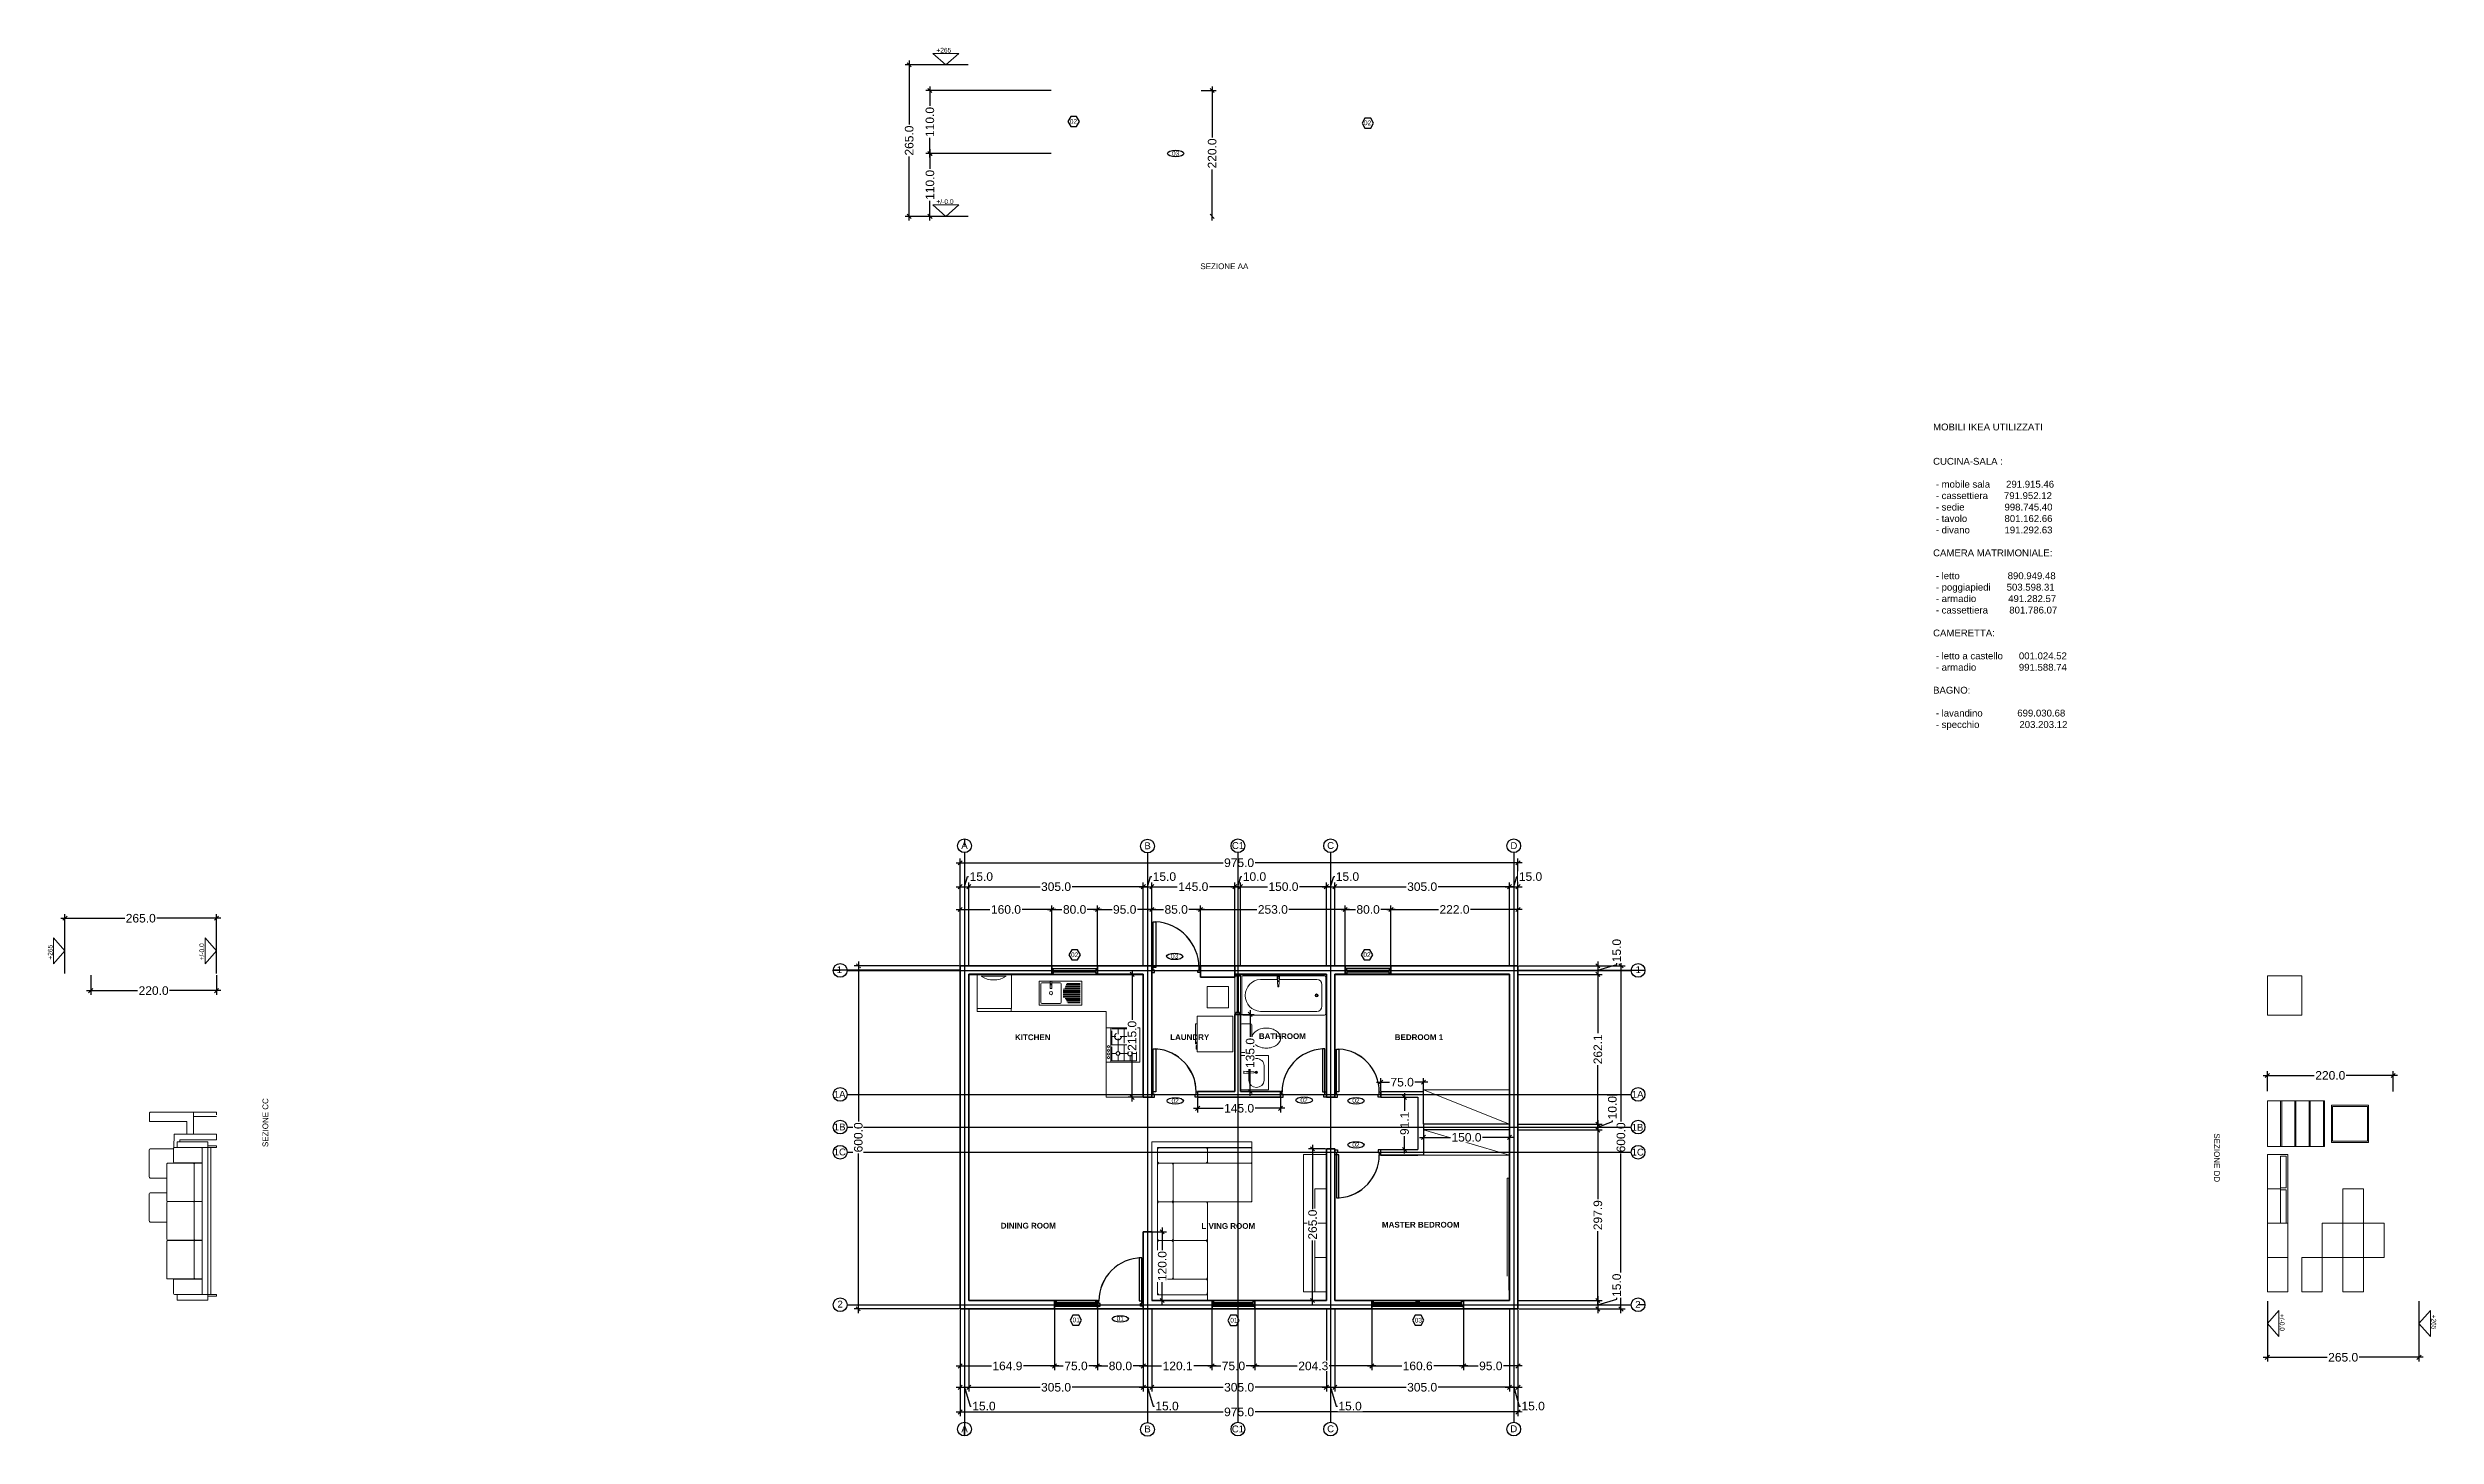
# Model space of a CAD drawing. Header units: millimetres. Extents: x -2099 to 4200, y -1874 to 1925.
# Drawn here: x -2099 to 2076, y -502 to 1925 of the extents above; entities that cross this region are included whole.
import ezdxf

# ---------------------------------------------------------------- set-up
doc = ezdxf.new("R2010")
doc.units = ezdxf.units.MM
doc.linetypes.add('HIDDEN', pattern=[0.375, 0.25, -0.125])
for name, color, linetype, lineweight in [('A-DOOR-FULL', 4, 'Continuous', 25), ('A-FLOR-LEVL', 7, 'Continuous', 35), ('A-FURN', 8, 'Continuous', 18), ('A-GLAZ-FULL', 4, 'Continuous', 25), ('A-SECT-MCUT', 7, 'Continuous', 35), ('A-WALL-FULL', 7, 'Continuous', 35), ('A-WALL-FULL-EXTR', 7, 'Continuous', 35), ('A-WALL-FULL-INTR', 7, 'Continuous', 35), ('G-ANNO-DIM', 90, 'Continuous', 18)]:
    doc.layers.add(name, color=color, linetype=linetype, lineweight=lineweight)
for name, color, linetype in [("costruzione sez cc'", 161, 'Continuous'), ('QUOTE', 3, 'Continuous'), ('STAMPA', 2, 'Continuous'), ('TEXT', 3, 'Continuous')]:
    doc.layers.add(name, color=color, linetype=linetype)
doc.styles.add('ARIAL', font='arial.ttf')
doc.styles.add('ARIAL-BOLD', font='')
doc.styles.get("Standard").update_dxf_attribs({"font": 'arial.ttf'})
doc.styles.add('underline', font='arial.ttf')
doc.styles.get('ARIAL-BOLD').set_extended_font_data('Arial', bold=True)
doc.dimstyles.new('quote aad', dxfattribs={"dimtxt": 15, "dimasz": 7.2, "dimexe": 7.2, "dimexo": 1.2, "dimgap": 1.8, "dimtad": 0, "dimdec": 1, "dimzin": 0, "dimdsep": 46, "dimtxsty": 'ARIAL', "dimblk": 'OBLIQUE', "dimcen": 1.8, "dimdle": 7.2, "dimclrd": 256, "dimclre": 6, "dimclrt": 256, "dimadec": 0, "dimazin": 0, "dimtfac": 1, "dimtdec": 1, "dimtmove": 1, "dimatfit": 3, "dimldrblk": 'OPEN90', "dimfxl": 1, "dimtfill": 1, "dimtolj": 1, "dimtzin": 0, "dimarcsym": 0})

msp = doc.modelspace()

# ---------------------------------------------------------------- texts
at = {"color": 7, "style": 'ARIAL'}
for s, p in [('02', (-312.72, 1792.06)), ('02', (201.33, 1789.63)), ('02', (-310.57, 335.28)), ('02', (200.38, 335.39)), ('01', (-307.88, -303.07)), ('01', (-32.23, -303.4)), ('03', (290.19, -303.46))]:
    msp.add_text(s, height=8.16, rotation=359.83263, dxfattribs=at).set_placement(p)
for s, p in [('03', (-134.14, 1736.26)), ('03', (-136.01, 332.85)), ('02', (-134.93, 80.1)), ('02', (90.35, 81.31)), ('02', (181.07, 80.32)), ('02', (181.07, 3.17)), ('01', (-230.88, -300.97))]:
    msp.add_text(s, height=8.16, dxfattribs=at).set_placement(p)
at = {"layer": 'G-ANNO-DIM', "style": 'underline'}
msp.add_text('+265', height=8.281, dxfattribs=at).set_placement((-545.95, 1916.5))
at = {"layer": 'QUOTE', "insert": (-84.48, 1547.93), "char_height": 10, "attachment_point": 1}
msp.add_mtext_dynamic_manual_height_columns('SEZIONE AA', width=311.6105, gutter_width=12.5, heights=[0], dxfattribs=at)
at = {"layer": 'QUOTE', "char_height": 10, "attachment_point": 1}
for s, width, insert, rotation in [('SEZIONE CC', 377.3482, (-1723.96, 3.3), 90), ('SEZIONE DD', 251.5584, (1697.42, 27.27), 270)]:
    msp.add_mtext_dynamic_manual_height_columns(s, width=width, gutter_width=12.5, heights=[0], dxfattribs=dict(at, insert=insert, rotation=rotation))
at = {"layer": 'STAMPA', "linetype": 'HIDDEN'}
for tag, p in [('1', (-720.17, 307.28)), ('1A', (-725.31, 89.45)), ('1B', (-725.4, 32.4)), ('1C', (-725.57, -11.33)), ('2', (-718.87, -277.32))]:
    msp.add_attdef(tag, p, '', height=12, dxfattribs=at)
at = {"layer": 'TEXT', "linetype": 'HIDDEN', "insert": (1196.31, 1268.01), "char_height": 12, "attachment_point": 1}
msp.add_mtext_dynamic_manual_height_columns('MOBILI IKEA UTILIZZATI\\P\\P\\PCUCINA-SALA :\\P\\P - mobile sala      291.915.46\\P - cassettiera      791.952.12\\P - sedie               998.745.40\\P - tavolo              801.162.66\\P - divano             191.292.63\\P\\PCAMERA MATRIMONIALE:\\P\\P - letto                  890.949.48\\P - poggiapiedi      503.598.31\\P - armadio            491.282.57\\P - cassettiera        801.786.07\\P\\PCAMERETTA:  \\P\\P - letto a castello      001.024.52\\P - armadio                991.588.74\\P\\PBAGNO:\\P\\P - lavandino             699.030.68\\P - specchio               203.203.12\\P \\P\\P                         ', width=631.2565, gutter_width=60, heights=[0], dxfattribs=at)

# ---------------------------------------------------------------- blocks, each defined once
blk = doc.blocks.new('Lavabo')
at = {"layer": 'A-FURN'}
for p, q in [((1.964, 15.012), (1.964, 14.592)), ((1.964, 15.012), (2.714, 15.012)), ((1.993, 14.96), (1.993, 14.64)), ((2.159, 14.98), (2.013, 14.98)), ((2.333, 14.62), (2.013, 14.62)), ((2.159, 14.995), (2.167, 14.947)), ((2.167, 14.947), (2.182, 14.947)), ((2.182, 14.947), (2.19, 14.995)), ((2.333, 14.98), (2.19, 14.98)), ((2.353, 14.96), (2.353, 14.64)), ((2.68, 14.869), (2.384, 14.869)), ((2.68, 14.849), (2.384, 14.849)), ((2.68, 14.829), (2.384, 14.829)), ((2.68, 14.809), (2.384, 14.809)), ((2.68, 14.789), (2.384, 14.789)), ((2.68, 14.769), (2.384, 14.769)), ((2.68, 14.749), (2.384, 14.749)), ((2.68, 14.729), (2.384, 14.729)), ((2.68, 14.889), (2.417, 14.889)), ((2.68, 14.909), (2.423, 14.909)), ((2.68, 14.709), (2.423, 14.709)), ((2.68, 14.929), (2.43, 14.929)), ((2.68, 14.689), (2.431, 14.689)), ((2.68, 14.949), (2.44, 14.949)), ((2.68, 14.669), (2.441, 14.669)), ((2.68, 14.969), (2.451, 14.969)), ((2.68, 14.649), (2.452, 14.649)), ((2.68, 14.629), (2.466, 14.629)), ((2.714, 15.012), (2.714, 14.592)), ((1.964, 14.592), (2.714, 14.592))]:
    blk.add_line(p, q, dxfattribs=at)
blk.add_lwpolyline([(2.19, 14.882), (2.19, 14.995, 1), (2.159, 14.995), (2.159, 14.882)], format="xyb", close=True, dxfattribs=at)
blk.add_circle((2.173, 14.8), 0.0284, dxfattribs=at)
for centre, start, end in [((2.013, 14.96), 90, 180), ((2.013, 14.64), 180, 270), ((2.333, 14.96), 0, 90), ((2.333, 14.64), 270, 0)]:
    blk.add_arc(centre, 0.02, start, end, dxfattribs=at)
blk = doc.blocks.new('Fornello')
at = {"layer": 'A-FURN', "linetype": 'HIDDEN'}
for p, q in [((3.237, 14.044), (3.305, 14.044)), ((3.452, 13.894), (3.237, 13.894)), ((3.344, 14.083), (3.344, 14.174)), ((3.384, 14.044), (3.452, 14.044)), ((3.556, 14.07), (3.556, 14.174)), ((3.237, 13.744), (3.32, 13.744)), ((3.344, 13.614), (3.344, 13.722)), ((3.366, 13.744), (3.452, 13.744)), ((3.555, 13.614), (3.555, 13.714))]:
    blk.add_line(p, q, dxfattribs=at)
at = {"layer": 'A-FURN'}
for p, q in [((3.452, 14.044), (3.529, 14.044)), ((3.452, 14.044), (3.452, 14.044)), ((3.452, 13.894), (3.667, 13.894)), ((3.556, 13.772), (3.556, 14.019)), ((3.582, 14.044), (3.667, 14.044)), ((3.452, 13.744), (3.525, 13.744)), ((3.584, 13.744), (3.667, 13.744))]:
    blk.add_line(p, q, dxfattribs=at)
blk.add_lwpolyline([(3.217, 14.194), (3.217, 13.594), (3.136, 13.594), (3.136, 14.194)], close=True, dxfattribs=at)
blk.add_lwpolyline([(3.217, 13.594), (3.217, 14.194), (3.727, 14.194), (3.727, 13.594), (3.217, 13.594)], dxfattribs=at)
at = {"layer": 'A-FURN', "linetype": 'HIDDEN'}
blk.add_lwpolyline([(3.452, 13.894), (3.452, 13.614), (3.237, 13.614), (3.237, 13.894), (3.237, 14.174), (3.452, 14.174)], close=True, dxfattribs=at)
for points in [[(3.344, 13.768), (3.344, 13.894), (3.344, 14.005)], [(3.452, 13.874), (3.452, 13.614), (3.667, 13.614), (3.667, 13.894), (3.667, 14.174), (3.452, 14.174), (3.452, 13.871)]]:
    blk.add_lwpolyline(points, dxfattribs=at)
at = {"layer": 'A-FURN'}
for centre in [(3.178, 13.863), (3.178, 13.801), (3.178, 13.737), (3.178, 13.674)]:
    blk.add_circle(centre, 0.0194, dxfattribs=at)
at = {"layer": 'A-FURN', "linetype": 'HIDDEN'}
for centre, radius in [((3.344, 14.044), 0.0594), ((3.344, 13.746), 0.0325), ((3.555, 13.743), 0.041), ((3.556, 14.044), 0.0394)]:
    blk.add_circle(centre, radius, dxfattribs=at)
blk = doc.blocks.new('Frigorifero')
at = {"layer": 'A-FURN', "linetype": 'HIDDEN'}
blk.add_line((1.443, 15.129), (0.933, 15.129), dxfattribs=at)
at = {"layer": 'A-FURN'}
for points in [[(0.88, 15.129), (1.48, 15.129), (1.48, 14.53), (0.881, 14.53), (0.881, 15.129)], [(0.881, 14.48), (0.881, 14.53), (1.479, 14.53), (1.479, 14.48), (0.882, 14.48)]]:
    blk.add_lwpolyline(points, dxfattribs=at)
blk.add_lwpolyline([(0.953, 15.095, 0.298508), (1.388, 15.095)], format="xyb", close=True, dxfattribs=at)
blk = doc.blocks.new('Lavatrice')
at = {"layer": 'A-FURN'}
for p, q in [((4.698, 13.914), (4.698, 14.264)), ((4.698, 14.264), (4.729, 14.264)), ((4.729, 14.264), (4.729, 14.4)), ((4.729, 14.4), (5.354, 14.4)), ((4.729, 14.264), (4.729, 13.91)), ((5.354, 14.4), (5.354, 13.775)), ((4.729, 13.914), (4.698, 13.914)), ((4.713, 13.945), (4.713, 13.914)), ((4.729, 13.945), (4.713, 13.945)), ((4.713, 13.818), (4.713, 13.883)), ((4.729, 13.883), (4.713, 13.883)), ((4.729, 13.818), (4.713, 13.818)), ((4.729, 13.775), (4.729, 13.91)), ((5.354, 13.775), (4.729, 13.775))]:
    blk.add_line(p, q, dxfattribs=at)
blk = doc.blocks.new('Mobile lavanderia')
at = {"layer": 'A-FURN'}
blk.add_lwpolyline([(4.946, 13.579), (5.316, 13.579), (5.316, 13.209), (4.946, 13.209), (4.946, 13.579)], dxfattribs=at)
blk = doc.blocks.new('Lavandino')
at = {"layer": 'A-FURN'}
for points in [[(5.486, 13.109), (5.486, 13.709), (5.976, 13.709), (5.976, 13.109), (5.486, 13.109)], [(5.542, 13.437), (5.63, 13.427), (5.63, 13.407), (5.542, 13.397), (5.542, 13.437)]]:
    blk.add_lwpolyline(points, dxfattribs=at)
blk.add_lwpolyline([(5.724, 13.427), (5.724, 13.407), (5.542, 13.397), (5.542, 13.437)], close=True, dxfattribs=at)
blk.add_lwpolyline([(5.629, 13.402), (5.629, 13.276, 0.916705), (5.899, 13.276), (5.9, 13.534, 0.911638), (5.629, 13.534), (5.629, 13.432)], format="xyb", dxfattribs=at)
for radius in [0.0203, 0.0133]:
    blk.add_circle((5.762, 13.418), radius, dxfattribs=at)
blk = doc.blocks.new('INOD')
for p, q in [((0.23, 0), (-0.23, 0)), ((-0.25, -0.02), (-0.25, -0.18)), ((-0.23, -0.2), (0.23, -0.2)), ((0.25, -0.18), (0.25, -0.02))]:
    blk.add_line(p, q)
blk.add_lwpolyline([(-0.175, -0.45, 0.07067), (-0.161, -0.549, 0.082314), (-0.124, -0.627, 0.106842), (-0.063, -0.683, 0.13438), (0, -0.7, 0.13438), (0.063, -0.683, 0.106842), (0.124, -0.627, 0.082314), (0.161, -0.549, 0.07067), (0.175, -0.45, 0.07067), (0.161, -0.351, 0.082314), (0.124, -0.273, 0.106842), (0.063, -0.217, 0.13438), (0, -0.2, 0.13438), (-0.063, -0.217, 0.106842), (-0.124, -0.273, 0.082314), (-0.161, -0.351, 0.07067)], format="xyb", close=True)
for centre, start, end in [((-0.23, -0.02), 90, 180), ((-0.23, -0.18), 180, 270), ((0.23, -0.02), 0, 90), ((0.23, -0.18), 270, 0)]:
    blk.add_arc(centre, 0.02, start, end)
blk = doc.blocks.new('WC')
at = {"layer": 'A-FURN', "rotation": 90}
blk.add_blockref('INOD', (5.486, 14.014), dxfattribs=at)
blk = doc.blocks.new('Vasca da bagno')
at = {"layer": 'A-FURN'}
for p, q in [((5.506, 14.434), (5.506, 15.085)), ((5.506, 14.434), (5.506, 15.085)), ((5.524, 15.104), (5.598, 15.104)), ((5.524, 15.104), (5.598, 15.104)), ((5.598, 15.104), (6.955, 15.104)), ((5.598, 15.104), (6.955, 15.104)), ((5.833, 15.039), (6.128, 15.039)), ((6.16, 15.039), (6.818, 15.039)), ((6.974, 15.085), (6.974, 14.434)), ((6.974, 15.085), (6.974, 14.434)), ((6.909, 14.948), (6.909, 14.572)), ((5.598, 14.416), (5.524, 14.416)), ((5.598, 14.416), (5.524, 14.416)), ((6.955, 14.416), (5.598, 14.416)), ((6.955, 14.416), (5.598, 14.416)), ((6.818, 14.48), (5.833, 14.48))]:
    blk.add_line(p, q, dxfattribs=at)
blk.add_lwpolyline([(6.155, 14.91), (6.135, 14.91), (6.125, 15.091), (6.165, 15.091)], close=True, dxfattribs=at)
blk.add_lwpolyline([(6.165, 15.091), (6.155, 15.004), (6.135, 15.004), (6.125, 15.091), (6.165, 15.091)], dxfattribs=at)
for centre, radius in [((6.146, 15.074), 0.0146), ((6.816, 14.76), 0.0259), ((6.816, 14.76), 0.0152)]:
    blk.add_circle(centre, radius, dxfattribs=at)
for centre, radius, start, end in [((5.524, 15.085), 0.0183, 90, 180), ((5.524, 15.085), 0.0183, 90, 180), ((5.847, 14.76), 0.28, 92.8564, 267.1436), ((6.818, 14.948), 0.0917, 0, 90), ((6.955, 15.085), 0.0183, 0, 90), ((6.955, 15.085), 0.0183, 0, 90), ((5.524, 14.434), 0.0183, 180, 270), ((5.524, 14.434), 0.0183, 180, 270), ((6.818, 14.572), 0.0917, 270, 0), ((6.955, 14.434), 0.0183, 270, 0), ((6.955, 14.434), 0.0183, 270, 0)]:
    blk.add_arc(centre, radius, start, end, dxfattribs=at)
blk = doc.blocks.new('Divano')
at = {"layer": 'A-FURN'}
for p, q in [((-3.101, 12.199), (-2.564, 12.199)), ((-3.101, 12.199), (-3.101, 12.099)), ((-2.414, 12.235), (-3.054, 12.235)), ((-3.054, 12.235), (-3.054, 12.199)), ((-2.564, 9.429), (-2.564, 12.199)), ((-3.284, 11.17), (-3.284, 11.812)), ((-2.821, 11.826), (-3.272, 11.826)), ((-3.166, 11.842), (-3.166, 12.09)), ((-2.684, 12.096), (-3.147, 12.096)), ((-3.147, 12.096), (-3.147, 12.096)), ((-2.684, 11.83), (-3.147, 11.83)), ((-3.101, 12.099), (-2.564, 12.099)), ((-2.804, 11.17), (-2.804, 11.812)), ((-2.804, 11.812), (-2.804, 11.17)), ((-2.787, 11.826), (-2.678, 11.826)), ((-2.665, 11.842), (-2.665, 12.09)), ((-2.664, 11.812), (-2.664, 11.17)), ((-3.284, 10.496), (-3.284, 11.137)), ((-2.821, 11.153), (-3.272, 11.153)), ((-2.82, 11.152), (-3.272, 11.152)), ((-2.804, 10.496), (-2.804, 11.137)), ((-2.804, 11.137), (-2.804, 10.496)), ((-2.791, 11.153), (-2.681, 11.153)), ((-2.787, 11.152), (-2.678, 11.152)), ((-2.664, 11.137), (-2.664, 10.496)), ((-3.284, 9.818), (-3.284, 10.46)), ((-2.816, 10.479), (-3.265, 10.479)), ((-2.817, 10.474), (-3.265, 10.474)), ((-2.804, 9.818), (-2.804, 10.46)), ((-2.804, 10.46), (-2.804, 9.818)), ((-2.791, 10.479), (-2.681, 10.479)), ((-2.787, 10.474), (-2.678, 10.474)), ((-2.664, 10.46), (-2.664, 9.818)), ((-2.821, 9.801), (-3.275, 9.801)), ((-3.166, 9.544), (-3.166, 9.791)), ((-2.684, 9.797), (-3.147, 9.797)), ((-2.791, 9.801), (-2.681, 9.801)), ((-2.665, 9.544), (-2.665, 9.791)), ((-2.684, 9.532), (-3.147, 9.532)), ((-3.101, 9.529), (-2.564, 9.529)), ((-3.101, 9.529), (-3.101, 9.429)), ((-2.564, 9.429), (-3.101, 9.429))]:
    blk.add_line(p, q, dxfattribs=at)
for points in [[(-2.414, 12.099), (-2.564, 12.099), (-2.564, 12.129), (-2.414, 12.129), (-2.414, 12.099)], [(-2.564, 9.529), (-2.664, 9.529), (-2.664, 12.099), (-2.564, 12.099)], [(-2.564, 12.099), (-2.514, 12.099), (-2.514, 9.529), (-2.564, 9.529), (-2.564, 12.099)], [(-2.414, 9.529), (-2.564, 9.529), (-2.564, 9.499), (-2.414, 9.499), (-2.414, 9.529)]]:
    blk.add_lwpolyline(points, dxfattribs=at)
for points in [[(-3.284, 11.812), (-3.284, 11.818), (-3.278, 11.826), (-3.272, 11.826)], [(-3.147, 12.096), (-3.154, 12.096), (-3.166, 12.096), (-3.166, 12.09)], [(-3.166, 11.842), (-3.166, 11.835), (-3.154, 11.83), (-3.147, 11.83)], [(-2.821, 11.826), (-2.814, 11.826), (-2.804, 11.819), (-2.804, 11.812)], [(-2.804, 11.812), (-2.804, 11.819), (-2.795, 11.826), (-2.787, 11.826)], [(-2.684, 12.096), (-2.677, 12.096), (-2.665, 12.096), (-2.665, 12.09)], [(-2.665, 11.842), (-2.665, 11.835), (-2.676, 11.83), (-2.684, 11.83)], [(-2.678, 11.826), (-2.671, 11.826), (-2.664, 11.818), (-2.664, 11.812)], [(-3.284, 11.17), (-3.284, 11.163), (-3.279, 11.153), (-3.272, 11.153)], [(-3.284, 11.137), (-3.284, 11.144), (-3.278, 11.152), (-3.272, 11.152)], [(-2.821, 11.153), (-2.813, 11.153), (-2.804, 11.162), (-2.804, 11.17)], [(-2.82, 11.152), (-2.813, 11.152), (-2.804, 11.144), (-2.804, 11.137)], [(-2.804, 11.17), (-2.804, 11.163), (-2.798, 11.153), (-2.791, 11.153)], [(-2.804, 11.137), (-2.804, 11.145), (-2.795, 11.152), (-2.787, 11.152)], [(-2.681, 11.153), (-2.673, 11.153), (-2.664, 11.162), (-2.664, 11.17)], [(-2.678, 11.152), (-2.671, 11.152), (-2.664, 11.144), (-2.664, 11.137)], [(-3.284, 10.496), (-3.284, 10.488), (-3.274, 10.479), (-3.265, 10.479)], [(-3.284, 10.46), (-3.284, 10.468), (-3.273, 10.474), (-3.265, 10.474)], [(-2.817, 10.474), (-2.811, 10.474), (-2.804, 10.466), (-2.804, 10.46)], [(-2.816, 10.479), (-2.809, 10.479), (-2.804, 10.489), (-2.804, 10.496)], [(-2.804, 10.496), (-2.804, 10.489), (-2.798, 10.479), (-2.791, 10.479)], [(-2.804, 10.46), (-2.804, 10.467), (-2.795, 10.474), (-2.787, 10.474)], [(-2.681, 10.479), (-2.673, 10.479), (-2.664, 10.488), (-2.664, 10.496)], [(-2.678, 10.474), (-2.671, 10.474), (-2.664, 10.466), (-2.664, 10.46)], [(-3.284, 9.818), (-3.284, 9.812), (-3.282, 9.801), (-3.275, 9.801)], [(-3.147, 9.797), (-3.154, 9.797), (-3.166, 9.798), (-3.166, 9.791)], [(-2.821, 9.801), (-2.813, 9.801), (-2.804, 9.81), (-2.804, 9.818)], [(-2.804, 9.818), (-2.804, 9.811), (-2.798, 9.801), (-2.791, 9.801)], [(-2.684, 9.797), (-2.678, 9.797), (-2.665, 9.798), (-2.665, 9.791)], [(-2.681, 9.801), (-2.673, 9.801), (-2.664, 9.81), (-2.664, 9.818)], [(-3.166, 9.544), (-3.166, 9.537), (-3.155, 9.532), (-3.147, 9.532)], [(-2.665, 9.544), (-2.665, 9.537), (-2.677, 9.532), (-2.684, 9.532)]]:
    blk.add_open_spline(points, degree=3, dxfattribs=at)
blk = doc.blocks.new('Mobile soggiorno')
at = {"layer": 'A-FURN'}
for p, q in [((13.666, 11.364), (13.666, 11.949)), ((13.666, 11.949), (13.766, 11.949)), ((13.766, 11.949), (13.766, 11.394)), ((13.436, 11.379), (13.666, 11.379)), ((13.766, 11.394), (13.666, 11.394)), ((13.766, 11.364), (13.666, 11.364)), ((13.666, 11.364), (13.666, 10.779)), ((13.766, 10.779), (13.766, 11.364)), ((13.766, 10.779), (13.436, 10.779)), ((13.796, 10.779), (13.766, 10.779)), ((13.796, 10.179), (13.436, 10.179))]:
    blk.add_line(p, q, dxfattribs=at)
for points in [[(13.436, 11.979), (13.796, 11.979), (13.796, 9.579), (13.436, 9.579), (13.436, 11.979)], [(15.116, 10.779), (14.756, 10.779), (14.756, 11.379), (15.116, 11.379), (15.116, 10.779), (14.756, 10.779)], [(14.396, 10.179), (14.396, 10.779), (14.756, 10.779), (14.756, 10.179), (14.396, 10.179)], [(15.116, 10.179), (15.116, 10.779), (15.476, 10.779), (15.476, 10.179), (15.116, 10.179)], [(14.036, 10.179), (14.396, 10.179), (14.396, 9.579), (14.036, 9.579), (14.036, 10.179)], [(14.756, 10.179), (14.756, 9.579), (15.116, 9.579), (15.116, 10.179), (14.756, 10.179)]]:
    blk.add_lwpolyline(points, dxfattribs=at)
blk = doc.blocks.new('Cassettiera')
at = {"layer": 'A-FURN'}
for p, q in [((-0.83, 0.03), (-0.85, 0.03)), ((-0.85, 0.03), (-0.85, -0.77)), ((-0.83, -0.77), (-0.83, 0.03)), ((-0.58, 0.03), (-0.6, 0.03)), ((-0.6, 0.03), (-0.6, -0.695)), ((-0.58, -0.77), (-0.58, 0.03)), ((-0.33, 0.03), (-0.35, 0.03)), ((-0.35, 0.03), (-0.35, -0.77)), ((-0.33, -0.77), (-0.33, 0.03)), ((-0.08, 0.03), (-0.1, 0.03)), ((-0.1, 0.03), (-0.1, -0.77)), ((-0.6, -0.77), (-0.83, -0.77)), ((-0.6, -0.695), (-0.6, -0.77)), ((-0.35, -0.77), (-0.58, -0.77)), ((-0.1, -0.77), (-0.33, -0.77))]:
    blk.add_line(p, q, dxfattribs=at)
blk.add_lwpolyline([(-1.08, 0.03), (-0.08, 0.03), (-0.08, -0.77), (-1.08, -0.77), (-1.08, 0.03)], dxfattribs=at)
blk = doc.blocks.new('Specchio')
at = {"layer": 'A-FURN'}
blk.add_lwpolyline([(1.153, -2.938), (1.153, -2.288), (1.803, -2.288), (1.803, -2.938), (1.153, -2.938)], dxfattribs=at)
blk.add_lwpolyline([(1.173, -2.918), (1.173, -2.308), (1.783, -2.308), (1.783, -2.918)], close=True, dxfattribs=at)
blk = doc.blocks.new('Vasca-sezione')
at = {"layer": 'A-FURN'}
for points in [[(16.976, 2.348), (16.976, 1.66)], [(16.976, 2.348), (16.976, 1.66), (17.576, 1.66), (17.576, 2.348), (16.976, 2.348)]]:
    blk.add_lwpolyline(points, dxfattribs=at)
blk = doc.blocks.new('Alessandro')
for p, q in [((7.136, 12.979), (7.136, 13.079)), ((7.936, 13.079), (8.686, 13.079)), ((7.936, 12.979), (8.586, 12.979)), ((8.586, 12.979), (8.586, 12.068)), ((8.686, 12.508), (8.686, 13.079)), ((10.186, 12.508), (8.686, 12.508)), ((10.186, 12.408), (8.686, 12.408)), ((8.686, 12.408), (8.686, 11.968)), ((4.306, 11.829), (4.306, 11.829)), ((6.986, 12.079), (6.986, 9.679)), ((6.986, 11.979), (6.986, 9.579)), ((8.686, 11.968), (7.934, 11.968)), ((7.936, 12.068), (8.586, 12.068)), ((7.936, 11.972), (7.936, 11.968)), ((8.686, 11.968), (8.586, 11.968)), ((3.936, 10.629), (3.936, 9.429)), ((5.737, 9.329), (5.737, 9.329)), ((8.53, 9.327), (8.53, 9.327)), ((9.386, 9.331), (9.386, 9.327))]:
    blk.add_line(p, q)
at = {"layer": 'A-DOOR-FULL'}
blk.add_line((4.736, 13.079), (4.736, 12.979), dxfattribs=at)
for points in [[(4.006, 16.049), (4.006, 15.249), (3.961, 15.249), (3.961, 16.049), (4.006, 16.049)], [(3.961, 15.249), (3.936, 15.249), (3.936, 15.159), (3.981, 15.159), (3.981, 15.204), (3.961, 15.204), (3.961, 15.249)], [(4.761, 15.249), (4.786, 15.249), (4.786, 15.159), (4.741, 15.159), (4.741, 15.204), (4.761, 15.204), (4.761, 15.249)], [(4.006, 13.824), (4.006, 13.074), (3.961, 13.074), (3.961, 13.824), (4.006, 13.824)], [(6.916, 13.824), (6.916, 13.074), (6.961, 13.074), (6.961, 13.824), (6.916, 13.824)], [(7.206, 13.823), (7.206, 13.073), (7.161, 13.073), (7.161, 13.823), (7.206, 13.823)], [(3.961, 13.074), (3.936, 13.074), (3.936, 12.984), (3.981, 12.984), (3.981, 13.029), (3.961, 13.029), (3.961, 13.074)], [(4.711, 13.074), (4.736, 13.074), (4.736, 12.984), (4.691, 12.984), (4.691, 13.029), (4.711, 13.029), (4.711, 13.074)], [(6.211, 13.074), (6.186, 13.074), (6.186, 12.984), (6.231, 12.984), (6.231, 13.029), (6.211, 13.029), (6.211, 13.074)], [(6.961, 13.074), (6.986, 13.074), (6.986, 12.984), (6.941, 12.984), (6.941, 13.029), (6.961, 13.029), (6.961, 13.074)], [(7.161, 13.073), (7.136, 13.073), (7.136, 12.983), (7.181, 12.983), (7.181, 13.028), (7.161, 13.028), (7.161, 13.073)], [(7.911, 13.073), (7.936, 13.073), (7.936, 12.983), (7.891, 12.983), (7.891, 13.028), (7.911, 13.028), (7.911, 13.073)], [(7.161, 11.972), (7.136, 11.972), (7.136, 12.062), (7.181, 12.062), (7.181, 12.017), (7.161, 12.017), (7.161, 11.972)], [(7.206, 11.222), (7.206, 11.972), (7.161, 11.972), (7.161, 11.222), (7.206, 11.222)], [(7.911, 11.972), (7.936, 11.972), (7.936, 12.062), (7.891, 12.062), (7.891, 12.017), (7.911, 12.017), (7.911, 11.972)], [(3.715, 10.171), (3.715, 9.421), (3.76, 9.421), (3.76, 10.171), (3.715, 10.171)], [(3.01, 9.421), (2.985, 9.421), (2.985, 9.331), (3.03, 9.331), (3.03, 9.376), (3.01, 9.376), (3.01, 9.421)], [(3.76, 9.421), (3.785, 9.421), (3.785, 9.331), (3.74, 9.331), (3.74, 9.376), (3.76, 9.376), (3.76, 9.421)]]:
    blk.add_lwpolyline(points, dxfattribs=at)
for centre, radius, start, end in [((3.951, 15.241), 0.81, 0.5593, 86.1246), ((3.958, 13.073), 0.752, 0.1972, 86.3819), ((6.958, 13.078), 0.747, 93.2225, 180.2924), ((7.158, 13.072), 0.752, 359.8768, 86.3819), ((7.158, 11.973), 0.752, 274.0783, 0.0751), ((3.763, 9.42), 0.752, 90.1897, 179.9249)]:
    blk.add_arc(centre, radius, start, end, dxfattribs=at)
at = {"layer": 'A-FLOR-LEVL'}
for p, q in [((2.186, 15.279), (2.986, 15.279)), ((3.936, 15.279), (4.786, 15.279)), ((2.186, 9.279), (3.786, 9.279)), ((2.186, 9.279), (3.786, 9.279)), ((2.986, 9.279), (4.586, 9.279)), ((5.737, 9.429), (4.987, 9.429)), ((5.737, 9.329), (4.987, 9.329)), ((4.987, 9.279), (6.587, 9.279)), ((5.737, 9.429), (5.737, 9.329)), ((9.386, 9.327), (7.78, 9.327)), ((8.586, 9.279), (10.186, 9.279))]:
    blk.add_line(p, q, dxfattribs=at)
blk.add_lwpolyline([(2.985, 9.279), (2.985, 9.329), (2.985, 9.429), (2.235, 9.429), (2.235, 9.279)], dxfattribs=at)
at = {"layer": 'A-FURN'}
for p, q in [((2.986, 15.229), (2.186, 15.229)), ((2.986, 15.129), (2.186, 15.129)), ((5.386, 15.079), (5.386, 14.429)), ((5.486, 14.429), (5.486, 15.129)), ((3.136, 14.479), (0.881, 14.48)), ((3.136, 14.479), (3.136, 12.979)), ((3.136, 12.979), (3.786, 12.979)), ((8.686, 13.108), (10.186, 12.508)), ((-13.585, 12.712), (-13.585, 12.563)), ((-12.814, 12.717), (-13.573, 12.717)), ((-12.933, 12.556), (-13.573, 12.556)), ((-12.933, 12.556), (-12.933, 12.474)), ((-12.815, 12.337), (-12.815, 12.717)), ((-12.814, 12.717), (-12.414, 12.717)), ((-12.414, 12.642), (-12.814, 12.642)), ((-12.414, 12.717), (-12.414, 12.672)), ((-13.154, 12.337), (-13.158, 12.098)), ((-12.414, 12.337), (-13.154, 12.337)), ((-13.154, 12.337), (-12.414, 12.337)), ((-12.933, 12.474), (-12.933, 12.337)), ((-12.414, 12.337), (-12.414, 12.237)), ((5.686, 12.199), (5.686, 11.152)), ((8.686, 12.408), (10.186, 11.968)), ((-13.59, 12.057), (-13.59, 11.593)), ((-13.166, 12.077), (-13.575, 12.077)), ((4.036, 12.074), (4.036, 12.099)), ((4.063, 12.099), (4.036, 12.099)), ((4.306, 11.829), (4.061, 11.829)), ((4.881, 12.099), (4.93, 12.099)), ((4.881, 11.829), (4.931, 11.829)), ((4.906, 11.854), (4.906, 12.074)), ((8.686, 11.968), (10.186, 11.968)), ((-13.59, 11.289), (-13.59, 10.825)), ((-13.284, 11.567), (-13.575, 11.567)), ((-13.284, 11.307), (-13.575, 11.307)), ((10.144, 11.565), (10.144, 11.385)), ((10.176, 9.605), (10.176, 11.565)), ((4.281, 11.152), (4.06, 11.152)), ((4.329, 11.152), (5.686, 11.152)), ((4.906, 11.152), (4.906, 9.429)), ((-13.284, 10.797), (-13.575, 10.797)), ((3.936, 9.429), (3.936, 10.629)), ((4.036, 10.476), (4.036, 10.501)), ((4.281, 10.476), (4.06, 10.476)), ((4.06, 10.476), (4.061, 10.476)), ((4.331, 10.476), (4.881, 10.476)), ((4.906, 10.476), (4.906, 10.501)), ((6.786, 10.179), (6.986, 10.179)), ((4.306, 9.799), (4.061, 9.799)), ((4.906, 9.429), (3.936, 9.429))]:
    blk.add_line(p, q, dxfattribs=at)
for points in [[(8.686, 13.079), (8.686, 13.108), (10.186, 13.108)], [(4.906, 9.429), (3.936, 9.429), (3.936, 12.199), (5.686, 12.199)], [(4.906, 9.529), (4.036, 9.529), (4.036, 12.074)], [(4.063, 12.099), (4.881, 12.099)], [(4.306, 11.829), (4.881, 11.829)], [(4.306, 11.177), (4.306, 11.804)], [(4.931, 12.099), (5.686, 12.099)], [(4.931, 11.829), (5.662, 11.829)], [(6.986, 9.579), (6.586, 9.579), (6.586, 11.979), (6.986, 11.979), (6.986, 9.579), (6.786, 9.579), (6.786, 10.179), (6.786, 10.779), (6.986, 10.779)], [(6.986, 11.379), (6.786, 11.379), (6.786, 10.779), (6.586, 10.779)], [(10.144, 9.853), (10.144, 11.565), (10.176, 11.565)], [(4.306, 10.501), (4.306, 11.128)], [(4.306, 9.822), (4.306, 10.451)], [(4.884, 9.799), (4.306, 9.799)]]:
    blk.add_lwpolyline(points, dxfattribs=at)
for centre, radius, start, end in [((4.062, 12.073), 0.0263, 87.2208, 177.2208), ((4.065, 11.859), 0.0302, 189.1992, 260.8008), ((4.063, 11.802), 0.0273, 94.6897, 175.3103), ((4.063, 11.802), 0.0273, 85.3103, 85.3466), ((4.28, 11.803), 0.0258, 1.6966, 88.3034), ((4.333, 11.802), 0.0273, 94.5927, 175.4073), ((4.88, 12.074), 0.0253, 359.2452, 89.2452), ((4.879, 11.856), 0.0272, 274.4193, 355.5807), ((4.932, 12.073), 0.0261, 92.4399, 177.5601), ((4.931, 11.854), 0.0252, 180.3598, 270.3598), ((5.659, 12.072), 0.0267, 3.515, 86.485), ((5.661, 11.853), 0.0243, 268.3173, 358.3173), ((5.66, 11.804), 0.0254, 3.5994, 85.9614), ((4.06, 11.177), 0.0247, 179.3453, 269.3453), ((4.063, 11.125), 0.027, 95.2212, 176.0881), ((4.28, 11.178), 0.0257, 271.4707, 358.5293), ((4.28, 11.127), 0.0253, 3.4232, 89.4783), ((4.334, 11.18), 0.0281, 185.943, 264.057), ((4.33, 11.128), 0.0244, 88.5467, 185.632), ((4.874, 11.121), 0.0321, 11.5402, 78.4598), ((5.66, 11.178), 0.0258, 271.7825, 358.2175), ((4.064, 10.504), 0.0281, 186.0425, 263.9575), ((4.061, 10.451), 0.0248, 89.6436, 180.3564), ((4.276, 10.505), 0.0297, 278.4484, 351.5516), ((4.278, 10.448), 0.0273, 4.6925, 85.3075), ((4.337, 10.507), 0.0323, 191.8397, 258.1603), ((4.334, 10.448), 0.0283, 96.3492, 173.6508), ((4.874, 10.507), 0.0318, 281.2525, 348.7475), ((4.878, 10.448), 0.0274, 355.1836, 85.1836), ((4.061, 9.824), 0.025, 180.0766, 269.9234), ((4.062, 9.772), 0.0265, 93.0856, 176.9144), ((4.281, 9.824), 0.0251, 270.2568, 356.3631), ((4.33, 9.823), 0.0243, 178.2484, 268.2484), ((4.88, 9.825), 0.026, 272.1864, 357.8136), ((4.882, 9.775), 0.0236, 3.5523, 93.5523), ((4.066, 9.559), 0.0308, 189.9884, 260.0116), ((4.876, 9.558), 0.0295, 278.1405, 8.1405)]:
    blk.add_arc(centre, radius, start, end, dxfattribs=at)
for points in [[(-13.585, 12.712), (-13.585, 12.717), (-13.577, 12.717), (-13.573, 12.717)], [(-13.585, 12.563), (-13.585, 12.559), (-13.578, 12.556), (-13.573, 12.556)], [(-13.59, 12.057), (-13.59, 12.065), (-13.584, 12.077), (-13.575, 12.077)], [(-13.575, 11.567), (-13.585, 11.567), (-13.59, 11.583), (-13.59, 11.593)], [(-13.59, 11.289), (-13.59, 11.297), (-13.583, 11.307), (-13.575, 11.307)], [(-13.59, 10.825), (-13.59, 10.815), (-13.586, 10.797), (-13.575, 10.797)]]:
    blk.add_open_spline(points, degree=3, dxfattribs=at)
at = {"layer": 'A-GLAZ-FULL'}
for p, q in [((2.216, 15.209), (2.186, 15.209)), ((2.216, 15.149), (2.186, 15.149)), ((2.216, 15.149), (2.216, 15.209)), ((2.956, 15.189), (2.216, 15.189)), ((2.956, 15.179), (2.216, 15.179)), ((2.956, 15.169), (2.216, 15.169)), ((2.986, 15.209), (2.956, 15.209)), ((2.956, 15.149), (2.956, 15.209)), ((2.986, 15.149), (2.956, 15.149)), ((5.406, 15.129), (5.406, 15.099)), ((5.466, 15.099), (5.406, 15.099)), ((5.426, 15.099), (5.426, 14.459)), ((5.436, 15.099), (5.436, 14.459)), ((5.446, 15.099), (5.446, 14.459)), ((5.466, 15.129), (5.466, 15.099)), ((8.086, 15.189), (7.346, 15.189)), ((8.086, 15.179), (7.346, 15.179)), ((8.086, 15.169), (7.346, 15.169)), ((5.466, 14.459), (5.406, 14.459)), ((5.406, 14.459), (5.406, 14.429)), ((5.466, 14.459), (5.466, 14.429)), ((5.017, 9.409), (4.987, 9.409)), ((5.017, 9.349), (4.987, 9.349)), ((5.017, 9.349), (5.017, 9.409)), ((5.707, 9.389), (5.017, 9.389)), ((5.707, 9.379), (5.017, 9.379)), ((5.707, 9.369), (5.017, 9.369)), ((5.737, 9.409), (5.707, 9.409)), ((5.707, 9.349), (5.707, 9.409)), ((5.737, 9.349), (5.707, 9.349)), ((7.81, 9.407), (7.78, 9.407)), ((7.81, 9.347), (7.78, 9.347)), ((7.81, 9.347), (7.81, 9.407)), ((9.346, 9.387), (7.81, 9.387)), ((9.346, 9.377), (7.81, 9.377)), ((9.346, 9.367), (7.81, 9.367)), ((9.386, 9.407), (9.346, 9.407)), ((9.346, 9.347), (9.346, 9.407)), ((9.386, 9.347), (9.346, 9.347))]:
    blk.add_line(p, q, dxfattribs=at)
for points in [[(7.316, 15.209), (7.346, 15.209), (7.346, 15.149), (7.316, 15.149)], [(8.116, 15.149), (8.086, 15.149), (8.086, 15.209), (8.116, 15.209)], [(2.265, 9.409), (2.265, 9.349), (2.235, 9.349), (2.265, 9.349), (2.265, 9.409), (2.235, 9.409)]]:
    blk.add_lwpolyline(points, dxfattribs=at)
for points in [[(2.955, 9.389), (2.265, 9.389)], [(2.955, 9.379), (2.265, 9.379)], [(2.955, 9.369), (2.265, 9.369)], [(2.985, 9.349), (2.955, 9.349), (2.955, 9.409), (2.985, 9.409), (2.955, 9.409), (2.955, 9.349)]]:
    blk.add_lwpolyline(points, close=True, dxfattribs=at)
at = {"layer": 'A-SECT-MCUT', "color": 7, "true_color": 0xffffff}
blk.add_line((8.116, 15.229), (7.316, 15.229), dxfattribs=at)
at = {"layer": 'A-SECT-MCUT'}
for p, q in [((2.985, 9.329), (2.235, 9.329)), ((7.78, 9.429), (7.78, 9.279)), ((9.386, 9.279), (9.386, 9.429))]:
    blk.add_line(p, q, dxfattribs=at)
at = {"layer": 'A-WALL-FULL'}
for p, q in [((2.986, 15.129), (3.786, 15.129)), ((3.786, 12.979), (3.786, 15.129)), ((6.986, 12.979), (7.136, 12.979)), ((6.986, 12.079), (7.136, 12.079))]:
    blk.add_line(p, q, dxfattribs=at)
blk.add_lwpolyline([(2.186, 15.129), (0.736, 15.129)], dxfattribs=at)
at = {"layer": 'A-WALL-FULL-EXTR'}
for p, q in [((0.586, 9.279), (0.586, 15.279)), ((0.736, 9.429), (0.736, 15.129)), ((2.186, 15.279), (2.186, 15.129)), ((2.986, 15.279), (2.986, 15.129)), ((2.986, 15.279), (3.786, 15.279)), ((3.786, 15.279), (3.936, 15.279)), ((3.936, 12.979), (3.936, 15.279)), ((10.336, 15.279), (5.386, 15.279)), ((5.386, 15.279), (5.386, 15.129)), ((6.986, 15.129), (5.386, 15.129)), ((6.986, 15.129), (5.386, 15.129)), ((6.986, 12.979), (6.986, 15.129)), ((7.136, 12.979), (7.136, 15.129)), ((7.136, 15.129), (10.186, 15.129)), ((7.316, 15.279), (7.316, 15.129)), ((8.116, 15.279), (8.116, 15.129)), ((10.186, 9.429), (10.186, 15.129)), ((10.336, 9.279), (10.336, 15.279)), ((3.786, 12.979), (3.936, 12.979)), ((6.986, 12.979), (6.986, 12.979)), ((6.986, 9.429), (6.986, 12.079)), ((7.136, 9.429), (7.136, 12.079)), ((3.786, 9.279), (3.786, 10.629)), ((3.786, 10.629), (3.936, 10.629)), ((0.586, 9.279), (2.186, 9.279)), ((2.235, 9.429), (0.736, 9.429)), ((4.987, 9.279), (3.786, 9.279)), ((4.986, 9.429), (3.936, 9.429)), ((4.987, 9.279), (4.987, 9.429)), ((5.786, 9.429), (5.737, 9.429)), ((5.737, 9.329), (5.737, 9.279)), ((6.986, 9.429), (5.786, 9.429)), ((8.586, 9.279), (5.786, 9.279)), ((7.136, 9.429), (10.186, 9.429)), ((10.186, 9.279), (10.336, 9.279))]:
    blk.add_line(p, q, dxfattribs=at)
blk.add_lwpolyline([(2.186, 15.279), (0.586, 15.279)], dxfattribs=at)
at = {"layer": 'A-WALL-FULL-INTR'}
for p, q in [((4.786, 15.079), (4.786, 15.279)), ((4.786, 15.279), (5.386, 15.279)), ((4.786, 15.079), (5.386, 15.079)), ((5.386, 15.079), (5.386, 15.129)), ((5.386, 14.429), (5.386, 13.079)), ((5.486, 14.429), (5.386, 14.429)), ((5.486, 14.429), (5.486, 13.079)), ((4.736, 13.079), (5.386, 13.079)), ((4.736, 12.979), (6.186, 12.979)), ((6.186, 13.079), (5.486, 13.079)), ((6.186, 12.979), (6.186, 13.079)), ((7.936, 13.079), (7.936, 12.979)), ((7.934, 11.968), (7.934, 11.968)), ((7.936, 12.062), (7.936, 12.068)), ((7.936, 11.968), (8.584, 11.968)), ((8.584, 12.068), (8.584, 12.068))]:
    blk.add_line(p, q, dxfattribs=at)
at = {"layer": "costruzione sez cc'"}
for name, p in [('Frigorifero', (0, 0)), ('Vasca da bagno', (0, 0)), ('Vasca-sezione', (6.46, 12.755)), ('Lavabo', (0, 0)), ('Mobile lavanderia', (-0.041, 1.335)), ('Lavatrice', (0, 0)), ('WC', (0, 0)), ('Fornello', (0, 0)), ('Lavandino', (0, 0)), ('Cassettiera', (24.516, 12.89)), ('Specchio', (23.401, 15.129)), ('Divano', (-10, 0.003)), ('Mobile soggiorno', (10, 0))]:
    blk.add_blockref(name, p, dxfattribs=at)
at = {"layer": 'TEXT', "char_height": 0.1, "attachment_point": 1, "style": 'ARIAL-BOLD'}
for s, width, insert in [('KITCHEN', 6.5809, (1.543, 14.079)), ('LAUNDRY', 10.22492, (4.256, 14.081)), ('BATHROOM', 10.76394, (5.806, 14.098)), ('BEDROOM 1', 23.29138, (8.181, 14.08)), ('DINING ROOM', 28.08372, (1.295, 10.785)), ('LIVING ROOM', 23.48381, (4.802, 10.78)), ('MASTER BEDROOM', 39.17319, (7.958, 10.802))]:
    blk.add_mtext_dynamic_manual_height_columns(s, width=width, gutter_width=12.216, heights=[0], dxfattribs=dict(at, insert=insert))
blk = doc.blocks.new('_Oblique')
at = {"color": 0, "linetype": 'ByBlock', "lineweight": -2}
blk.add_line((-0.5, -0.5), (0.5, 0.5), dxfattribs=at)
blk = doc.blocks.new('*D11')
at = {"layer": 'QUOTE', "color": 6, "linetype": 'Continuous', "lineweight": -2, "transparency": 16777216}
blk.add_line((-504.3, 321.4), (-504.3, 507.4), dxfattribs=at)
at = {"layer": 'QUOTE', "color": 6, "lineweight": -2, "transparency": 16777216}
blk.add_line((470.7, 321.4), (470.7, 507.4), dxfattribs=at)
at = {"layer": 'QUOTE', "linetype": 'Continuous', "lineweight": -2, "transparency": 16777216}
for p, q in [((-511.5, 500.2), (-43.9, 500.2)), ((477.9, 500.2), (10.3, 500.2))]:
    blk.add_line(p, q, dxfattribs=at)
at = {"layer": 'QUOTE', "lineweight": -2, "transparency": 16777216, "xscale": 7.2, "yscale": 7.2, "zscale": 7.2, "rotation": 180}
blk.add_blockref('_Oblique', (-504.3, 500.2), dxfattribs=at)
at = {"layer": 'QUOTE', "lineweight": -2, "transparency": 16777216, "xscale": 7.2, "yscale": 7.2, "zscale": 7.2}
blk.add_blockref('_Oblique', (470.7, 500.2), dxfattribs=at)
at = {"layer": 'QUOTE', "transparency": 16777216, "insert": (-16.8, 500.2), "char_height": 15, "attachment_point": 5, "style": 'ARIAL', "bg_fill": 3, "box_fill_scale": 1.1, "bg_fill_color": 256, "bg_fill_true_color": 13158600, "bg_fill_transparency": 0}
blk.add_mtext('\\A1;975.0', dxfattribs=at)
blk = doc.blocks.new('_Open90')
at = {"color": 0, "linetype": 'ByBlock', "lineweight": -2}
for p, q in [((0, 0), (-1, 0)), ((-0.5, 0.5), (0, 0)), ((0, 0), (-0.5, -0.5))]:
    blk.add_line(p, q, dxfattribs=at)
blk = doc.blocks.new('*D12')
at = {"layer": 'QUOTE', "color": 6, "linetype": 'Continuous', "lineweight": -2, "transparency": 16777216}
blk.add_line((-504.3, -281), (-504.3, -467), dxfattribs=at)
at = {"layer": 'QUOTE', "color": 6, "lineweight": -2, "transparency": 16777216}
blk.add_line((470.7, -281), (470.7, -467), dxfattribs=at)
at = {"layer": 'QUOTE', "linetype": 'Continuous', "lineweight": -2, "transparency": 16777216}
for p, q in [((-511.5, -459.8), (-43.9, -459.8)), ((477.9, -459.8), (10.3, -459.8))]:
    blk.add_line(p, q, dxfattribs=at)
at = {"layer": 'QUOTE', "lineweight": -2, "transparency": 16777216, "xscale": 7.2, "yscale": 7.2, "zscale": 7.2, "rotation": 180}
blk.add_blockref('_Oblique', (-504.3, -459.8), dxfattribs=at)
at = {"layer": 'QUOTE', "lineweight": -2, "transparency": 16777216, "xscale": 7.2, "yscale": 7.2, "zscale": 7.2}
blk.add_blockref('_Oblique', (470.7, -459.8), dxfattribs=at)
at = {"layer": 'QUOTE', "transparency": 16777216, "insert": (-16.8, -459.8), "char_height": 15, "attachment_point": 5, "style": 'ARIAL', "bg_fill": 3, "box_fill_scale": 1.1, "bg_fill_color": 256, "bg_fill_true_color": 13158600, "bg_fill_transparency": 0}
blk.add_mtext('\\A1;975.0', dxfattribs=at)
blk = doc.blocks.new('*D13')
at = {"layer": 'QUOTE', "color": 6, "linetype": 'Continuous', "lineweight": -2, "transparency": 16777216}
blk.add_line((471.9, 320.2), (657.9, 320.2), dxfattribs=at)
at = {"layer": 'QUOTE', "linetype": 'Continuous', "lineweight": -2, "transparency": 16777216}
for p, q in [((650.7, 327.4), (650.7, 47.3)), ((650.7, -287), (650.7, -6.9))]:
    blk.add_line(p, q, dxfattribs=at)
at = {"layer": 'QUOTE', "color": 6, "lineweight": -2, "transparency": 16777216}
blk.add_line((471.9, -279.8), (657.9, -279.8), dxfattribs=at)
at = {"layer": 'QUOTE', "lineweight": -2, "transparency": 16777216, "xscale": 7.2, "yscale": 7.2, "zscale": 7.2}
for p, rotation in [((650.7, 320.2), 90), ((650.7, -279.8), 270)]:
    blk.add_blockref('_Oblique', p, dxfattribs=dict(at, rotation=rotation))
at = {"layer": 'QUOTE', "transparency": 16777216, "insert": (650.7, 20.2), "char_height": 15, "attachment_point": 5, "rotation": 90, "style": 'ARIAL', "bg_fill": 3, "box_fill_scale": 1.1, "bg_fill_color": 256, "bg_fill_true_color": 13158600, "bg_fill_transparency": 0}
blk.add_mtext('\\A1;600.0', dxfattribs=at)
blk = doc.blocks.new('*D14')
at = {"layer": 'QUOTE', "color": 6, "linetype": 'Continuous', "lineweight": -2, "transparency": 16777216}
blk.add_line((-504.3, 321.4), (-504.3, 465.6), dxfattribs=at)
at = {"layer": 'QUOTE', "linetype": 'Continuous', "lineweight": -2, "transparency": 16777216}
for p, q in [((-496.8, 458.4), (-491.5, 476)), ((-491.5, 476), (-487.9, 476)), ((-511.5, 458.4), (-482.1, 458.4))]:
    blk.add_line(p, q, dxfattribs=at)
at = {"layer": 'QUOTE', "color": 6, "lineweight": -2, "transparency": 16777216}
blk.add_line((-489.3, 321.4), (-489.3, 465.6), dxfattribs=at)
at = {"layer": 'QUOTE', "transparency": 16777216, "insert": (-467.4, 476), "char_height": 15, "attachment_point": 5, "style": 'ARIAL', "bg_fill": 3, "box_fill_scale": 1.1, "bg_fill_color": 256, "bg_fill_true_color": 13158600, "bg_fill_transparency": 0}
blk.add_mtext('\\A1;15.0', dxfattribs=at)
at = {"layer": 'QUOTE', "lineweight": -2, "transparency": 16777216, "xscale": 7.2, "yscale": 7.2, "zscale": 7.2, "rotation": 180}
blk.add_blockref('_Oblique', (-504.3, 458.4), dxfattribs=at)
at = {"layer": 'QUOTE', "lineweight": -2, "transparency": 16777216, "xscale": 7.2, "yscale": 7.2, "zscale": 7.2}
blk.add_blockref('_Oblique', (-489.3, 458.4), dxfattribs=at)
blk = doc.blocks.new('*D15')
at = {"layer": 'QUOTE', "color": 6, "linetype": 'Continuous', "lineweight": -2, "transparency": 16777216}
blk.add_line((-489.3, 321.4), (-489.3, 465.6), dxfattribs=at)
at = {"layer": 'QUOTE', "color": 6, "lineweight": -2, "transparency": 16777216}
blk.add_line((-184.3, 321.4), (-184.3, 465.6), dxfattribs=at)
at = {"layer": 'QUOTE', "linetype": 'Continuous', "lineweight": -2, "transparency": 16777216}
for p, q in [((-496.5, 458.4), (-363.9, 458.4)), ((-177.1, 458.4), (-309.7, 458.4))]:
    blk.add_line(p, q, dxfattribs=at)
at = {"layer": 'QUOTE', "lineweight": -2, "transparency": 16777216, "xscale": 7.2, "yscale": 7.2, "zscale": 7.2, "rotation": 180}
blk.add_blockref('_Oblique', (-489.3, 458.4), dxfattribs=at)
at = {"layer": 'QUOTE', "lineweight": -2, "transparency": 16777216, "xscale": 7.2, "yscale": 7.2, "zscale": 7.2}
blk.add_blockref('_Oblique', (-184.3, 458.4), dxfattribs=at)
at = {"layer": 'QUOTE', "transparency": 16777216, "insert": (-336.8, 458.4), "char_height": 15, "attachment_point": 5, "style": 'ARIAL', "bg_fill": 3, "box_fill_scale": 1.1, "bg_fill_color": 256, "bg_fill_true_color": 13158600, "bg_fill_transparency": 0}
blk.add_mtext('\\A1;305.0', dxfattribs=at)
blk = doc.blocks.new('*D16')
at = {"layer": 'QUOTE', "color": 6, "linetype": 'Continuous', "lineweight": -2, "transparency": 16777216}
blk.add_line((-184.3, 321.4), (-184.3, 465.6), dxfattribs=at)
at = {"layer": 'QUOTE', "linetype": 'Continuous', "lineweight": -2, "transparency": 16777216}
for p, q in [((-176.8, 458.4), (-171.5, 476)), ((-171.5, 476), (-167.9, 476)), ((-191.5, 458.4), (-162.1, 458.4))]:
    blk.add_line(p, q, dxfattribs=at)
at = {"layer": 'QUOTE', "color": 6, "lineweight": -2, "transparency": 16777216}
blk.add_line((-169.3, 321.4), (-169.3, 465.6), dxfattribs=at)
at = {"layer": 'QUOTE', "transparency": 16777216, "insert": (-147.4, 476), "char_height": 15, "attachment_point": 5, "style": 'ARIAL', "bg_fill": 3, "box_fill_scale": 1.1, "bg_fill_color": 256, "bg_fill_true_color": 13158600, "bg_fill_transparency": 0}
blk.add_mtext('\\A1;15.0', dxfattribs=at)
at = {"layer": 'QUOTE', "lineweight": -2, "transparency": 16777216, "xscale": 7.2, "yscale": 7.2, "zscale": 7.2, "rotation": 180}
blk.add_blockref('_Oblique', (-184.3, 458.4), dxfattribs=at)
at = {"layer": 'QUOTE', "lineweight": -2, "transparency": 16777216, "xscale": 7.2, "yscale": 7.2, "zscale": 7.2}
blk.add_blockref('_Oblique', (-169.3, 458.4), dxfattribs=at)
blk = doc.blocks.new('*D17')
at = {"layer": 'QUOTE', "color": 6, "linetype": 'Continuous', "lineweight": -2, "transparency": 16777216}
blk.add_line((-169.3, 321.4), (-169.3, 465.6), dxfattribs=at)
at = {"layer": 'QUOTE', "color": 6, "lineweight": -2, "transparency": 16777216}
blk.add_line((-24.3, 321.4), (-24.3, 465.6), dxfattribs=at)
at = {"layer": 'QUOTE', "linetype": 'Continuous', "lineweight": -2, "transparency": 16777216}
for p, q in [((-176.5, 458.4), (-123.2, 458.4)), ((-17.1, 458.4), (-70.4, 458.4))]:
    blk.add_line(p, q, dxfattribs=at)
at = {"layer": 'QUOTE', "lineweight": -2, "transparency": 16777216, "xscale": 7.2, "yscale": 7.2, "zscale": 7.2, "rotation": 180}
blk.add_blockref('_Oblique', (-169.3, 458.4), dxfattribs=at)
at = {"layer": 'QUOTE', "lineweight": -2, "transparency": 16777216, "xscale": 7.2, "yscale": 7.2, "zscale": 7.2}
blk.add_blockref('_Oblique', (-24.3, 458.4), dxfattribs=at)
at = {"layer": 'QUOTE', "transparency": 16777216, "insert": (-96.8, 458.4), "char_height": 15, "attachment_point": 5, "style": 'ARIAL', "bg_fill": 3, "box_fill_scale": 1.1, "bg_fill_color": 256, "bg_fill_true_color": 13158600, "bg_fill_transparency": 0}
blk.add_mtext('\\A1;145.0', dxfattribs=at)
blk = doc.blocks.new('*D18')
at = {"layer": 'QUOTE', "color": 6, "linetype": 'Continuous', "lineweight": -2, "transparency": 16777216}
blk.add_line((-24.3, 321.4), (-24.3, 465.6), dxfattribs=at)
at = {"layer": 'QUOTE', "linetype": 'Continuous', "lineweight": -2, "transparency": 16777216}
for p, q in [((-19.3, 458.4), (-14, 476)), ((-14, 476), (-10.4, 476)), ((-31.5, 458.4), (-7.1, 458.4))]:
    blk.add_line(p, q, dxfattribs=at)
at = {"layer": 'QUOTE', "color": 6, "lineweight": -2, "transparency": 16777216}
blk.add_line((-14.3, 321.4), (-14.3, 465.6), dxfattribs=at)
at = {"layer": 'QUOTE', "transparency": 16777216, "insert": (10.1, 476), "char_height": 15, "attachment_point": 5, "style": 'ARIAL', "bg_fill": 3, "box_fill_scale": 1.1, "bg_fill_color": 256, "bg_fill_true_color": 13158600, "bg_fill_transparency": 0}
blk.add_mtext('\\A1;10.0', dxfattribs=at)
at = {"layer": 'QUOTE', "lineweight": -2, "transparency": 16777216, "xscale": 7.2, "yscale": 7.2, "zscale": 7.2, "rotation": 180}
blk.add_blockref('_Oblique', (-24.3, 458.4), dxfattribs=at)
at = {"layer": 'QUOTE', "lineweight": -2, "transparency": 16777216, "xscale": 7.2, "yscale": 7.2, "zscale": 7.2}
blk.add_blockref('_Oblique', (-14.3, 458.4), dxfattribs=at)
blk = doc.blocks.new('*D19')
at = {"layer": 'QUOTE', "color": 6, "linetype": 'Continuous', "lineweight": -2, "transparency": 16777216}
blk.add_line((-14.3, 321.4), (-14.3, 465.6), dxfattribs=at)
at = {"layer": 'QUOTE', "color": 6, "lineweight": -2, "transparency": 16777216}
blk.add_line((135.7, 321.4), (135.7, 465.6), dxfattribs=at)
at = {"layer": 'QUOTE', "linetype": 'Continuous', "lineweight": -2, "transparency": 16777216}
for p, q in [((-21.5, 458.4), (34.3, 458.4)), ((142.9, 458.4), (87.1, 458.4))]:
    blk.add_line(p, q, dxfattribs=at)
at = {"layer": 'QUOTE', "lineweight": -2, "transparency": 16777216, "xscale": 7.2, "yscale": 7.2, "zscale": 7.2, "rotation": 180}
blk.add_blockref('_Oblique', (-14.3, 458.4), dxfattribs=at)
at = {"layer": 'QUOTE', "lineweight": -2, "transparency": 16777216, "xscale": 7.2, "yscale": 7.2, "zscale": 7.2}
blk.add_blockref('_Oblique', (135.7, 458.4), dxfattribs=at)
at = {"layer": 'QUOTE', "transparency": 16777216, "insert": (60.7, 458.4), "char_height": 15, "attachment_point": 5, "style": 'ARIAL', "bg_fill": 3, "box_fill_scale": 1.1, "bg_fill_color": 256, "bg_fill_true_color": 13158600, "bg_fill_transparency": 0}
blk.add_mtext('\\A1;150.0', dxfattribs=at)
blk = doc.blocks.new('*D20')
at = {"layer": 'QUOTE', "color": 6, "linetype": 'Continuous', "lineweight": -2, "transparency": 16777216}
blk.add_line((135.7, 321.4), (135.7, 465.6), dxfattribs=at)
at = {"layer": 'QUOTE', "linetype": 'Continuous', "lineweight": -2, "transparency": 16777216}
for p, q in [((143.2, 458.4), (148.5, 476)), ((148.5, 476), (152.1, 476)), ((128.5, 458.4), (157.9, 458.4))]:
    blk.add_line(p, q, dxfattribs=at)
at = {"layer": 'QUOTE', "color": 6, "lineweight": -2, "transparency": 16777216}
blk.add_line((150.7, 321.4), (150.7, 465.6), dxfattribs=at)
at = {"layer": 'QUOTE', "transparency": 16777216, "insert": (172.6, 476), "char_height": 15, "attachment_point": 5, "style": 'ARIAL', "bg_fill": 3, "box_fill_scale": 1.1, "bg_fill_color": 256, "bg_fill_true_color": 13158600, "bg_fill_transparency": 0}
blk.add_mtext('\\A1;15.0', dxfattribs=at)
at = {"layer": 'QUOTE', "lineweight": -2, "transparency": 16777216, "xscale": 7.2, "yscale": 7.2, "zscale": 7.2, "rotation": 180}
blk.add_blockref('_Oblique', (135.7, 458.4), dxfattribs=at)
at = {"layer": 'QUOTE', "lineweight": -2, "transparency": 16777216, "xscale": 7.2, "yscale": 7.2, "zscale": 7.2}
blk.add_blockref('_Oblique', (150.7, 458.4), dxfattribs=at)
blk = doc.blocks.new('*D21')
at = {"layer": 'QUOTE', "color": 6, "linetype": 'Continuous', "lineweight": -2, "transparency": 16777216}
blk.add_line((150.7, 321.4), (150.7, 465.6), dxfattribs=at)
at = {"layer": 'QUOTE', "color": 6, "lineweight": -2, "transparency": 16777216}
blk.add_line((455.7, 321.4), (455.7, 465.6), dxfattribs=at)
at = {"layer": 'QUOTE', "linetype": 'Continuous', "lineweight": -2, "transparency": 16777216}
for p, q in [((143.5, 458.4), (276.1, 458.4)), ((462.9, 458.4), (330.3, 458.4))]:
    blk.add_line(p, q, dxfattribs=at)
at = {"layer": 'QUOTE', "lineweight": -2, "transparency": 16777216, "xscale": 7.2, "yscale": 7.2, "zscale": 7.2, "rotation": 180}
blk.add_blockref('_Oblique', (150.7, 458.4), dxfattribs=at)
at = {"layer": 'QUOTE', "lineweight": -2, "transparency": 16777216, "xscale": 7.2, "yscale": 7.2, "zscale": 7.2}
blk.add_blockref('_Oblique', (455.7, 458.4), dxfattribs=at)
at = {"layer": 'QUOTE', "transparency": 16777216, "insert": (303.2, 458.4), "char_height": 15, "attachment_point": 5, "style": 'ARIAL', "bg_fill": 3, "box_fill_scale": 1.1, "bg_fill_color": 256, "bg_fill_true_color": 13158600, "bg_fill_transparency": 0}
blk.add_mtext('\\A1;305.0', dxfattribs=at)
blk = doc.blocks.new('*D22')
at = {"layer": 'QUOTE', "color": 6, "linetype": 'Continuous', "lineweight": -2, "transparency": 16777216}
blk.add_line((455.7, 321.4), (455.7, 465.6), dxfattribs=at)
at = {"layer": 'QUOTE', "linetype": 'Continuous', "lineweight": -2, "transparency": 16777216}
for p, q in [((463.2, 458.4), (468.5, 476)), ((468.5, 476), (472.1, 476)), ((448.5, 458.4), (477.9, 458.4))]:
    blk.add_line(p, q, dxfattribs=at)
at = {"layer": 'QUOTE', "color": 6, "lineweight": -2, "transparency": 16777216}
blk.add_line((470.7, 321.4), (470.7, 465.6), dxfattribs=at)
at = {"layer": 'QUOTE', "transparency": 16777216, "insert": (492.6, 476), "char_height": 15, "attachment_point": 5, "style": 'ARIAL', "bg_fill": 3, "box_fill_scale": 1.1, "bg_fill_color": 256, "bg_fill_true_color": 13158600, "bg_fill_transparency": 0}
blk.add_mtext('\\A1;15.0', dxfattribs=at)
at = {"layer": 'QUOTE', "lineweight": -2, "transparency": 16777216, "xscale": 7.2, "yscale": 7.2, "zscale": 7.2, "rotation": 180}
blk.add_blockref('_Oblique', (455.7, 458.4), dxfattribs=at)
at = {"layer": 'QUOTE', "lineweight": -2, "transparency": 16777216, "xscale": 7.2, "yscale": 7.2, "zscale": 7.2}
blk.add_blockref('_Oblique', (470.7, 458.4), dxfattribs=at)
blk = doc.blocks.new('*D23')
at = {"layer": 'QUOTE', "color": 6, "linetype": 'Continuous', "lineweight": -2, "transparency": 16777216}
blk.add_line((-504.3, -281), (-504.3, -423.9), dxfattribs=at)
at = {"layer": 'QUOTE', "color": 6, "lineweight": -2, "transparency": 16777216}
blk.add_line((-489.3, -281), (-489.3, -423.9), dxfattribs=at)
at = {"layer": 'QUOTE', "linetype": 'Continuous', "lineweight": -2, "transparency": 16777216}
for p, q in [((-511.5, -416.7), (-482.1, -416.7)), ((-496.8, -416.7), (-487, -449.6)), ((-487, -449.6), (-483.4, -449.6))]:
    blk.add_line(p, q, dxfattribs=at)
at = {"layer": 'QUOTE', "transparency": 16777216, "insert": (-462.8, -449.6), "char_height": 15, "attachment_point": 5, "style": 'ARIAL', "bg_fill": 3, "box_fill_scale": 1.1, "bg_fill_color": 256, "bg_fill_true_color": 13158600, "bg_fill_transparency": 0}
blk.add_mtext('\\A1;15.0', dxfattribs=at)
at = {"layer": 'QUOTE', "lineweight": -2, "transparency": 16777216, "xscale": 7.2, "yscale": 7.2, "zscale": 7.2, "rotation": 180}
blk.add_blockref('_Oblique', (-504.3, -416.7), dxfattribs=at)
at = {"layer": 'QUOTE', "lineweight": -2, "transparency": 16777216, "xscale": 7.2, "yscale": 7.2, "zscale": 7.2}
blk.add_blockref('_Oblique', (-489.3, -416.7), dxfattribs=at)
blk = doc.blocks.new('*D24')
at = {"layer": 'QUOTE', "color": 6, "linetype": 'Continuous', "lineweight": -2, "transparency": 16777216}
blk.add_line((-489.3, -281), (-489.3, -423.9), dxfattribs=at)
at = {"layer": 'QUOTE', "color": 6, "lineweight": -2, "transparency": 16777216}
blk.add_line((-184.3, -281), (-184.3, -423.9), dxfattribs=at)
at = {"layer": 'QUOTE', "linetype": 'Continuous', "lineweight": -2, "transparency": 16777216}
for p, q in [((-496.5, -416.7), (-363.9, -416.7)), ((-177.1, -416.7), (-309.7, -416.7))]:
    blk.add_line(p, q, dxfattribs=at)
at = {"layer": 'QUOTE', "lineweight": -2, "transparency": 16777216, "xscale": 7.2, "yscale": 7.2, "zscale": 7.2, "rotation": 180}
blk.add_blockref('_Oblique', (-489.3, -416.7), dxfattribs=at)
at = {"layer": 'QUOTE', "lineweight": -2, "transparency": 16777216, "xscale": 7.2, "yscale": 7.2, "zscale": 7.2}
blk.add_blockref('_Oblique', (-184.3, -416.7), dxfattribs=at)
at = {"layer": 'QUOTE', "transparency": 16777216, "insert": (-336.8, -416.7), "char_height": 15, "attachment_point": 5, "style": 'ARIAL', "bg_fill": 3, "box_fill_scale": 1.1, "bg_fill_color": 256, "bg_fill_true_color": 13158600, "bg_fill_transparency": 0}
blk.add_mtext('\\A1;305.0', dxfattribs=at)
blk = doc.blocks.new('*D25')
at = {"layer": 'QUOTE', "color": 6, "linetype": 'Continuous', "lineweight": -2, "transparency": 16777216}
blk.add_line((-184.3, -281), (-184.3, -423.9), dxfattribs=at)
at = {"layer": 'QUOTE', "color": 6, "lineweight": -2, "transparency": 16777216}
blk.add_line((-169.3, -281), (-169.3, -423.9), dxfattribs=at)
at = {"layer": 'QUOTE', "linetype": 'Continuous', "lineweight": -2, "transparency": 16777216}
for p, q in [((-191.5, -416.7), (-162.1, -416.7)), ((-176.8, -416.7), (-167, -449.6)), ((-167, -449.6), (-163.4, -449.6))]:
    blk.add_line(p, q, dxfattribs=at)
at = {"layer": 'QUOTE', "transparency": 16777216, "insert": (-142.8, -449.6), "char_height": 15, "attachment_point": 5, "style": 'ARIAL', "bg_fill": 3, "box_fill_scale": 1.1, "bg_fill_color": 256, "bg_fill_true_color": 13158600, "bg_fill_transparency": 0}
blk.add_mtext('\\A1;15.0', dxfattribs=at)
at = {"layer": 'QUOTE', "lineweight": -2, "transparency": 16777216, "xscale": 7.2, "yscale": 7.2, "zscale": 7.2, "rotation": 180}
blk.add_blockref('_Oblique', (-184.3, -416.7), dxfattribs=at)
at = {"layer": 'QUOTE', "lineweight": -2, "transparency": 16777216, "xscale": 7.2, "yscale": 7.2, "zscale": 7.2}
blk.add_blockref('_Oblique', (-169.3, -416.7), dxfattribs=at)
blk = doc.blocks.new('*D26')
at = {"layer": 'QUOTE', "color": 6, "linetype": 'Continuous', "lineweight": -2, "transparency": 16777216}
blk.add_line((-169.3, -281), (-169.3, -423.9), dxfattribs=at)
at = {"layer": 'QUOTE', "color": 6, "lineweight": -2, "transparency": 16777216}
blk.add_line((135.7, -281), (135.7, -423.9), dxfattribs=at)
at = {"layer": 'QUOTE', "linetype": 'Continuous', "lineweight": -2, "transparency": 16777216}
for p, q in [((-176.5, -416.7), (-43.9, -416.7)), ((142.9, -416.7), (10.3, -416.7))]:
    blk.add_line(p, q, dxfattribs=at)
at = {"layer": 'QUOTE', "lineweight": -2, "transparency": 16777216, "xscale": 7.2, "yscale": 7.2, "zscale": 7.2, "rotation": 180}
blk.add_blockref('_Oblique', (-169.3, -416.7), dxfattribs=at)
at = {"layer": 'QUOTE', "lineweight": -2, "transparency": 16777216, "xscale": 7.2, "yscale": 7.2, "zscale": 7.2}
blk.add_blockref('_Oblique', (135.7, -416.7), dxfattribs=at)
at = {"layer": 'QUOTE', "transparency": 16777216, "insert": (-16.8, -416.7), "char_height": 15, "attachment_point": 5, "style": 'ARIAL', "bg_fill": 3, "box_fill_scale": 1.1, "bg_fill_color": 256, "bg_fill_true_color": 13158600, "bg_fill_transparency": 0}
blk.add_mtext('\\A1;305.0', dxfattribs=at)
blk = doc.blocks.new('*D27')
at = {"layer": 'QUOTE', "color": 6, "linetype": 'Continuous', "lineweight": -2, "transparency": 16777216}
blk.add_line((135.7, -281), (135.7, -423.9), dxfattribs=at)
at = {"layer": 'QUOTE', "color": 6, "lineweight": -2, "transparency": 16777216}
blk.add_line((150.7, -281), (150.7, -423.9), dxfattribs=at)
at = {"layer": 'QUOTE', "linetype": 'Continuous', "lineweight": -2, "transparency": 16777216}
for p, q in [((128.5, -416.7), (157.9, -416.7)), ((143.2, -416.7), (153, -449.6)), ((153, -449.6), (156.6, -449.6))]:
    blk.add_line(p, q, dxfattribs=at)
at = {"layer": 'QUOTE', "transparency": 16777216, "insert": (177.2, -449.6), "char_height": 15, "attachment_point": 5, "style": 'ARIAL', "bg_fill": 3, "box_fill_scale": 1.1, "bg_fill_color": 256, "bg_fill_true_color": 13158600, "bg_fill_transparency": 0}
blk.add_mtext('\\A1;15.0', dxfattribs=at)
at = {"layer": 'QUOTE', "lineweight": -2, "transparency": 16777216, "xscale": 7.2, "yscale": 7.2, "zscale": 7.2, "rotation": 180}
blk.add_blockref('_Oblique', (135.7, -416.7), dxfattribs=at)
at = {"layer": 'QUOTE', "lineweight": -2, "transparency": 16777216, "xscale": 7.2, "yscale": 7.2, "zscale": 7.2}
blk.add_blockref('_Oblique', (150.7, -416.7), dxfattribs=at)
blk = doc.blocks.new('*D28')
at = {"layer": 'QUOTE', "color": 6, "linetype": 'Continuous', "lineweight": -2, "transparency": 16777216}
blk.add_line((150.7, -281), (150.7, -423.9), dxfattribs=at)
at = {"layer": 'QUOTE', "color": 6, "lineweight": -2, "transparency": 16777216}
blk.add_line((455.7, -281), (455.7, -423.9), dxfattribs=at)
at = {"layer": 'QUOTE', "linetype": 'Continuous', "lineweight": -2, "transparency": 16777216}
for p, q in [((143.5, -416.7), (276.1, -416.7)), ((462.9, -416.7), (330.3, -416.7))]:
    blk.add_line(p, q, dxfattribs=at)
at = {"layer": 'QUOTE', "lineweight": -2, "transparency": 16777216, "xscale": 7.2, "yscale": 7.2, "zscale": 7.2, "rotation": 180}
blk.add_blockref('_Oblique', (150.7, -416.7), dxfattribs=at)
at = {"layer": 'QUOTE', "lineweight": -2, "transparency": 16777216, "xscale": 7.2, "yscale": 7.2, "zscale": 7.2}
blk.add_blockref('_Oblique', (455.7, -416.7), dxfattribs=at)
at = {"layer": 'QUOTE', "transparency": 16777216, "insert": (303.2, -416.7), "char_height": 15, "attachment_point": 5, "style": 'ARIAL', "bg_fill": 3, "box_fill_scale": 1.1, "bg_fill_color": 256, "bg_fill_true_color": 13158600, "bg_fill_transparency": 0}
blk.add_mtext('\\A1;305.0', dxfattribs=at)
blk = doc.blocks.new('*D29')
at = {"layer": 'QUOTE', "color": 6, "linetype": 'Continuous', "lineweight": -2, "transparency": 16777216}
blk.add_line((455.7, -281), (455.7, -423.9), dxfattribs=at)
at = {"layer": 'QUOTE', "color": 6, "lineweight": -2, "transparency": 16777216}
blk.add_line((470.7, -281), (470.7, -423.9), dxfattribs=at)
at = {"layer": 'QUOTE', "linetype": 'Continuous', "lineweight": -2, "transparency": 16777216}
for p, q in [((448.5, -416.7), (477.9, -416.7)), ((463.2, -416.7), (473, -449.6)), ((473, -449.6), (476.6, -449.6))]:
    blk.add_line(p, q, dxfattribs=at)
at = {"layer": 'QUOTE', "transparency": 16777216, "insert": (497.2, -449.6), "char_height": 15, "attachment_point": 5, "style": 'ARIAL', "bg_fill": 3, "box_fill_scale": 1.1, "bg_fill_color": 256, "bg_fill_true_color": 13158600, "bg_fill_transparency": 0}
blk.add_mtext('\\A1;15.0', dxfattribs=at)
at = {"layer": 'QUOTE', "lineweight": -2, "transparency": 16777216, "xscale": 7.2, "yscale": 7.2, "zscale": 7.2, "rotation": 180}
blk.add_blockref('_Oblique', (455.7, -416.7), dxfattribs=at)
at = {"layer": 'QUOTE', "lineweight": -2, "transparency": 16777216, "xscale": 7.2, "yscale": 7.2, "zscale": 7.2}
blk.add_blockref('_Oblique', (470.7, -416.7), dxfattribs=at)
blk = doc.blocks.new('*D30')
at = {"layer": 'QUOTE', "linetype": 'Continuous', "lineweight": -2, "transparency": 16777216}
for p, q in [((-351.5, 418.5), (-325.6, 418.5)), ((-257.1, 418.5), (-283, 418.5))]:
    blk.add_line(p, q, dxfattribs=at)
at = {"layer": 'QUOTE', "color": 6, "linetype": 'Continuous', "lineweight": -2, "transparency": 16777216}
blk.add_line((-344.3, 321.4), (-344.3, 425.7), dxfattribs=at)
at = {"layer": 'QUOTE', "color": 6, "lineweight": -2, "transparency": 16777216}
blk.add_line((-264.3, 321.4), (-264.3, 425.7), dxfattribs=at)
at = {"layer": 'QUOTE', "lineweight": -2, "transparency": 16777216, "xscale": 7.2, "yscale": 7.2, "zscale": 7.2, "rotation": 180}
blk.add_blockref('_Oblique', (-344.3, 418.5), dxfattribs=at)
at = {"layer": 'QUOTE', "lineweight": -2, "transparency": 16777216, "xscale": 7.2, "yscale": 7.2, "zscale": 7.2}
blk.add_blockref('_Oblique', (-264.3, 418.5), dxfattribs=at)
at = {"layer": 'QUOTE', "transparency": 16777216, "insert": (-304.3, 418.5), "char_height": 15, "attachment_point": 5, "style": 'ARIAL', "bg_fill": 3, "box_fill_scale": 1.1, "bg_fill_color": 256, "bg_fill_true_color": 13158600, "bg_fill_transparency": 0}
blk.add_mtext('\\A1;80.0', dxfattribs=at)
blk = doc.blocks.new('*D31')
at = {"layer": 'QUOTE', "linetype": 'Continuous', "lineweight": -2, "transparency": 16777216}
for p, q in [((-511.5, 418.5), (-450.7, 418.5)), ((-337.1, 418.5), (-397.9, 418.5))]:
    blk.add_line(p, q, dxfattribs=at)
at = {"layer": 'QUOTE', "color": 6, "linetype": 'Continuous', "lineweight": -2, "transparency": 16777216}
blk.add_line((-504.3, 321.4), (-504.3, 425.7), dxfattribs=at)
at = {"layer": 'QUOTE', "color": 6, "lineweight": -2, "transparency": 16777216}
blk.add_line((-344.3, 321.4), (-344.3, 425.7), dxfattribs=at)
at = {"layer": 'QUOTE', "lineweight": -2, "transparency": 16777216, "xscale": 7.2, "yscale": 7.2, "zscale": 7.2, "rotation": 180}
blk.add_blockref('_Oblique', (-504.3, 418.5), dxfattribs=at)
at = {"layer": 'QUOTE', "lineweight": -2, "transparency": 16777216, "xscale": 7.2, "yscale": 7.2, "zscale": 7.2}
blk.add_blockref('_Oblique', (-344.3, 418.5), dxfattribs=at)
at = {"layer": 'QUOTE', "transparency": 16777216, "insert": (-424.3, 418.5), "char_height": 15, "attachment_point": 5, "style": 'ARIAL', "bg_fill": 3, "box_fill_scale": 1.1, "bg_fill_color": 256, "bg_fill_true_color": 13158600, "bg_fill_transparency": 0}
blk.add_mtext('\\A1;160.0', dxfattribs=at)
blk = doc.blocks.new('*D32')
at = {"layer": 'QUOTE', "linetype": 'Continuous', "lineweight": -2, "transparency": 16777216}
for p, q in [((-271.5, 418.5), (-238.1, 418.5)), ((-162.1, 418.5), (-195.6, 418.5))]:
    blk.add_line(p, q, dxfattribs=at)
at = {"layer": 'QUOTE', "color": 6, "linetype": 'Continuous', "lineweight": -2, "transparency": 16777216}
blk.add_line((-264.3, 321.4), (-264.3, 425.7), dxfattribs=at)
at = {"layer": 'QUOTE', "color": 6, "lineweight": -2, "transparency": 16777216}
blk.add_line((-169.3, 321.4), (-169.3, 425.7), dxfattribs=at)
at = {"layer": 'QUOTE', "lineweight": -2, "transparency": 16777216, "xscale": 7.2, "yscale": 7.2, "zscale": 7.2, "rotation": 180}
blk.add_blockref('_Oblique', (-264.3, 418.5), dxfattribs=at)
at = {"layer": 'QUOTE', "lineweight": -2, "transparency": 16777216, "xscale": 7.2, "yscale": 7.2, "zscale": 7.2}
blk.add_blockref('_Oblique', (-169.3, 418.5), dxfattribs=at)
at = {"layer": 'QUOTE', "transparency": 16777216, "insert": (-216.8, 418.5), "char_height": 15, "attachment_point": 5, "style": 'ARIAL', "bg_fill": 3, "box_fill_scale": 1.1, "bg_fill_color": 256, "bg_fill_true_color": 13158600, "bg_fill_transparency": 0}
blk.add_mtext('\\A1;95.0', dxfattribs=at)
blk = doc.blocks.new('*D33')
at = {"layer": 'QUOTE', "linetype": 'Continuous', "lineweight": -2, "transparency": 16777216}
for p, q in [((-176.5, 418.5), (-148.1, 418.5)), ((-77.1, 418.5), (-105.5, 418.5))]:
    blk.add_line(p, q, dxfattribs=at)
at = {"layer": 'QUOTE', "color": 6, "linetype": 'Continuous', "lineweight": -2, "transparency": 16777216}
blk.add_line((-169.3, 321.4), (-169.3, 425.7), dxfattribs=at)
at = {"layer": 'QUOTE', "color": 6, "lineweight": -2, "transparency": 16777216}
blk.add_line((-84.3, 321.4), (-84.3, 425.7), dxfattribs=at)
at = {"layer": 'QUOTE', "lineweight": -2, "transparency": 16777216, "xscale": 7.2, "yscale": 7.2, "zscale": 7.2, "rotation": 180}
blk.add_blockref('_Oblique', (-169.3, 418.5), dxfattribs=at)
at = {"layer": 'QUOTE', "lineweight": -2, "transparency": 16777216, "xscale": 7.2, "yscale": 7.2, "zscale": 7.2}
blk.add_blockref('_Oblique', (-84.3, 418.5), dxfattribs=at)
at = {"layer": 'QUOTE', "transparency": 16777216, "insert": (-126.8, 418.5), "char_height": 15, "attachment_point": 5, "style": 'ARIAL', "bg_fill": 3, "box_fill_scale": 1.1, "bg_fill_color": 256, "bg_fill_true_color": 13158600, "bg_fill_transparency": 0}
blk.add_mtext('\\A1;85.0', dxfattribs=at)
blk = doc.blocks.new('*D34')
at = {"layer": 'QUOTE', "linetype": 'Continuous', "lineweight": -2, "transparency": 16777216}
for p, q in [((-91.5, 418.5), (15, 418.5)), ((175.9, 418.5), (69.4, 418.5))]:
    blk.add_line(p, q, dxfattribs=at)
at = {"layer": 'QUOTE', "color": 6, "linetype": 'Continuous', "lineweight": -2, "transparency": 16777216}
blk.add_line((-84.3, 321.4), (-84.3, 425.7), dxfattribs=at)
at = {"layer": 'QUOTE', "color": 6, "lineweight": -2, "transparency": 16777216}
blk.add_line((168.7, 321.4), (168.7, 425.7), dxfattribs=at)
at = {"layer": 'QUOTE', "lineweight": -2, "transparency": 16777216, "xscale": 7.2, "yscale": 7.2, "zscale": 7.2, "rotation": 180}
blk.add_blockref('_Oblique', (-84.3, 418.5), dxfattribs=at)
at = {"layer": 'QUOTE', "lineweight": -2, "transparency": 16777216, "xscale": 7.2, "yscale": 7.2, "zscale": 7.2}
blk.add_blockref('_Oblique', (168.7, 418.5), dxfattribs=at)
at = {"layer": 'QUOTE', "transparency": 16777216, "insert": (42.2, 418.5), "char_height": 15, "attachment_point": 5, "style": 'ARIAL', "bg_fill": 3, "box_fill_scale": 1.1, "bg_fill_color": 256, "bg_fill_true_color": 13158600, "bg_fill_transparency": 0}
blk.add_mtext('\\A1;253.0', dxfattribs=at)
blk = doc.blocks.new('*D35')
at = {"layer": 'QUOTE', "linetype": 'Continuous', "lineweight": -2, "transparency": 16777216}
for p, q in [((161.5, 418.5), (187.4, 418.5)), ((255.9, 418.5), (230, 418.5))]:
    blk.add_line(p, q, dxfattribs=at)
at = {"layer": 'QUOTE', "color": 6, "linetype": 'Continuous', "lineweight": -2, "transparency": 16777216}
blk.add_line((168.7, 321.4), (168.7, 425.7), dxfattribs=at)
at = {"layer": 'QUOTE', "color": 6, "lineweight": -2, "transparency": 16777216}
blk.add_line((248.7, 321.4), (248.7, 425.7), dxfattribs=at)
at = {"layer": 'QUOTE', "lineweight": -2, "transparency": 16777216, "xscale": 7.2, "yscale": 7.2, "zscale": 7.2, "rotation": 180}
blk.add_blockref('_Oblique', (168.7, 418.5), dxfattribs=at)
at = {"layer": 'QUOTE', "lineweight": -2, "transparency": 16777216, "xscale": 7.2, "yscale": 7.2, "zscale": 7.2}
blk.add_blockref('_Oblique', (248.7, 418.5), dxfattribs=at)
at = {"layer": 'QUOTE', "transparency": 16777216, "insert": (208.7, 418.5), "char_height": 15, "attachment_point": 5, "style": 'ARIAL', "bg_fill": 3, "box_fill_scale": 1.1, "bg_fill_color": 256, "bg_fill_true_color": 13158600, "bg_fill_transparency": 0}
blk.add_mtext('\\A1;80.0', dxfattribs=at)
blk = doc.blocks.new('*D36')
at = {"layer": 'QUOTE', "linetype": 'Continuous', "lineweight": -2, "transparency": 16777216}
for p, q in [((241.5, 418.5), (332.5, 418.5)), ((477.9, 418.5), (386.9, 418.5))]:
    blk.add_line(p, q, dxfattribs=at)
at = {"layer": 'QUOTE', "color": 6, "linetype": 'Continuous', "lineweight": -2, "transparency": 16777216}
blk.add_line((248.7, 321.4), (248.7, 425.7), dxfattribs=at)
at = {"layer": 'QUOTE', "color": 6, "lineweight": -2, "transparency": 16777216}
blk.add_line((470.7, 321.4), (470.7, 425.7), dxfattribs=at)
at = {"layer": 'QUOTE', "lineweight": -2, "transparency": 16777216, "xscale": 7.2, "yscale": 7.2, "zscale": 7.2, "rotation": 180}
blk.add_blockref('_Oblique', (248.7, 418.5), dxfattribs=at)
at = {"layer": 'QUOTE', "lineweight": -2, "transparency": 16777216, "xscale": 7.2, "yscale": 7.2, "zscale": 7.2}
blk.add_blockref('_Oblique', (470.7, 418.5), dxfattribs=at)
at = {"layer": 'QUOTE', "transparency": 16777216, "insert": (359.7, 418.5), "char_height": 15, "attachment_point": 5, "style": 'ARIAL', "bg_fill": 3, "box_fill_scale": 1.1, "bg_fill_color": 256, "bg_fill_true_color": 13158600, "bg_fill_transparency": 0}
blk.add_mtext('\\A1;222.0', dxfattribs=at)
blk = doc.blocks.new('*D37')
at = {"layer": 'QUOTE', "color": 6, "linetype": 'Continuous', "lineweight": -2, "transparency": 16777216}
blk.add_line((471.9, 320.2), (617.6, 320.2), dxfattribs=at)
at = {"layer": 'QUOTE', "color": 6, "lineweight": -2, "transparency": 16777216}
blk.add_line((471.9, 305.2), (617.6, 305.2), dxfattribs=at)
at = {"layer": 'QUOTE', "linetype": 'Continuous', "lineweight": -2, "transparency": 16777216}
for p, q in [((610.4, 327.4), (610.4, 298)), ((610.4, 312.7), (643.3, 322.6)), ((643.3, 322.6), (643.3, 326.2))]:
    blk.add_line(p, q, dxfattribs=at)
at = {"layer": 'QUOTE', "transparency": 16777216, "insert": (643.3, 346.7), "char_height": 15, "attachment_point": 5, "rotation": 90, "style": 'ARIAL', "bg_fill": 3, "box_fill_scale": 1.1, "bg_fill_color": 256, "bg_fill_true_color": 13158600, "bg_fill_transparency": 0}
blk.add_mtext('\\A1;15.0', dxfattribs=at)
at = {"layer": 'QUOTE', "lineweight": -2, "transparency": 16777216, "xscale": 7.2, "yscale": 7.2, "zscale": 7.2}
for p, rotation in [((610.4, 320.2), 90), ((610.4, 305.2), 270)]:
    blk.add_blockref('_Oblique', p, dxfattribs=dict(at, rotation=rotation))
blk = doc.blocks.new('*D38')
at = {"layer": 'QUOTE', "color": 6, "linetype": 'Continuous', "lineweight": -2, "transparency": 16777216}
blk.add_line((471.9, 305.2), (617.6, 305.2), dxfattribs=at)
at = {"layer": 'QUOTE', "linetype": 'Continuous', "lineweight": -2, "transparency": 16777216}
for p, q in [((610.4, 312.4), (610.4, 200)), ((610.4, 35.9), (610.4, 148.4))]:
    blk.add_line(p, q, dxfattribs=at)
at = {"layer": 'QUOTE', "color": 6, "lineweight": -2, "transparency": 16777216}
blk.add_line((471.9, 43.1), (617.6, 43.1), dxfattribs=at)
at = {"layer": 'QUOTE', "lineweight": -2, "transparency": 16777216, "xscale": 7.2, "yscale": 7.2, "zscale": 7.2}
for p, rotation in [((610.4, 305.2), 90), ((610.4, 43.1), 270)]:
    blk.add_blockref('_Oblique', p, dxfattribs=dict(at, rotation=rotation))
at = {"layer": 'QUOTE', "transparency": 16777216, "insert": (610.4, 174.2), "char_height": 15, "attachment_point": 5, "rotation": 90, "style": 'ARIAL', "bg_fill": 3, "box_fill_scale": 1.1, "bg_fill_color": 256, "bg_fill_true_color": 13158600, "bg_fill_transparency": 0}
blk.add_mtext('\\A1;262.1', dxfattribs=at)
blk = doc.blocks.new('*D39')
at = {"layer": 'QUOTE', "color": 6, "linetype": 'Continuous', "lineweight": -2, "transparency": 16777216}
blk.add_line((471.9, 43.1), (617.6, 43.1), dxfattribs=at)
at = {"layer": 'QUOTE', "linetype": 'Continuous', "lineweight": -2, "transparency": 16777216}
for p, q in [((610.4, 50.3), (610.4, 25.9)), ((610.4, 38.1), (635.7, 48)), ((635.7, 48), (635.7, 51.6))]:
    blk.add_line(p, q, dxfattribs=at)
at = {"layer": 'QUOTE', "color": 6, "lineweight": -2, "transparency": 16777216}
blk.add_line((471.9, 33.1), (617.6, 33.1), dxfattribs=at)
at = {"layer": 'QUOTE', "transparency": 16777216, "insert": (635.7, 72.1), "char_height": 15, "attachment_point": 5, "rotation": 90, "style": 'ARIAL', "bg_fill": 3, "box_fill_scale": 1.1, "bg_fill_color": 256, "bg_fill_true_color": 13158600, "bg_fill_transparency": 0}
blk.add_mtext('\\A1;10.0', dxfattribs=at)
at = {"layer": 'QUOTE', "lineweight": -2, "transparency": 16777216, "xscale": 7.2, "yscale": 7.2, "zscale": 7.2}
for p, rotation in [((610.4, 43.1), 90), ((610.4, 33.1), 270)]:
    blk.add_blockref('_Oblique', p, dxfattribs=dict(at, rotation=rotation))
blk = doc.blocks.new('*D40')
at = {"layer": 'QUOTE', "color": 6, "linetype": 'Continuous', "lineweight": -2, "transparency": 16777216}
blk.add_line((471.9, 33.1), (617.6, 33.1), dxfattribs=at)
at = {"layer": 'QUOTE', "linetype": 'Continuous', "lineweight": -2, "transparency": 16777216}
for p, q in [((610.4, 40.3), (610.4, -88.6)), ((610.4, -272), (610.4, -143.1))]:
    blk.add_line(p, q, dxfattribs=at)
at = {"layer": 'QUOTE', "color": 6, "lineweight": -2, "transparency": 16777216}
blk.add_line((471.9, -264.8), (617.6, -264.8), dxfattribs=at)
at = {"layer": 'QUOTE', "lineweight": -2, "transparency": 16777216, "xscale": 7.2, "yscale": 7.2, "zscale": 7.2}
for p, rotation in [((610.4, 33.1), 90), ((610.4, -264.8), 270)]:
    blk.add_blockref('_Oblique', p, dxfattribs=dict(at, rotation=rotation))
at = {"layer": 'QUOTE', "transparency": 16777216, "insert": (610.4, -115.8), "char_height": 15, "attachment_point": 5, "rotation": 90, "style": 'ARIAL', "bg_fill": 3, "box_fill_scale": 1.1, "bg_fill_color": 256, "bg_fill_true_color": 13158600, "bg_fill_transparency": 0}
blk.add_mtext('\\A1;297.9', dxfattribs=at)
blk = doc.blocks.new('*D41')
at = {"layer": 'QUOTE', "color": 6, "linetype": 'Continuous', "lineweight": -2, "transparency": 16777216}
blk.add_line((471.9, -264.8), (617.6, -264.8), dxfattribs=at)
at = {"layer": 'QUOTE', "color": 6, "lineweight": -2, "transparency": 16777216}
blk.add_line((471.9, -279.8), (617.6, -279.8), dxfattribs=at)
at = {"layer": 'QUOTE', "linetype": 'Continuous', "lineweight": -2, "transparency": 16777216}
for p, q in [((610.4, -257.6), (610.4, -287)), ((610.4, -272.3), (643.3, -262.4)), ((643.3, -262.4), (643.3, -258.8))]:
    blk.add_line(p, q, dxfattribs=at)
at = {"layer": 'QUOTE', "transparency": 16777216, "insert": (643.3, -238.3), "char_height": 15, "attachment_point": 5, "rotation": 90, "style": 'ARIAL', "bg_fill": 3, "box_fill_scale": 1.1, "bg_fill_color": 256, "bg_fill_true_color": 13158600, "bg_fill_transparency": 0}
blk.add_mtext('\\A1;15.0', dxfattribs=at)
at = {"layer": 'QUOTE', "lineweight": -2, "transparency": 16777216, "xscale": 7.2, "yscale": 7.2, "zscale": 7.2}
for p, rotation in [((610.4, -264.8), 90), ((610.4, -279.8), 270)]:
    blk.add_blockref('_Oblique', p, dxfattribs=dict(at, rotation=rotation))
blk = doc.blocks.new('*D42')
at = {"layer": 'QUOTE', "color": 6, "linetype": 'Continuous', "lineweight": -2, "transparency": 16777216}
blk.add_line((215.1, -281), (215.1, -386.6), dxfattribs=at)
at = {"layer": 'QUOTE', "color": 6, "lineweight": -2, "transparency": 16777216}
blk.add_line((375.7, -281), (375.7, -386.6), dxfattribs=at)
at = {"layer": 'QUOTE', "linetype": 'Continuous', "lineweight": -2, "transparency": 16777216}
for p, q in [((207.9, -379.4), (269, -379.4)), ((382.9, -379.4), (321.8, -379.4))]:
    blk.add_line(p, q, dxfattribs=at)
at = {"layer": 'QUOTE', "lineweight": -2, "transparency": 16777216, "xscale": 7.2, "yscale": 7.2, "zscale": 7.2, "rotation": 180}
blk.add_blockref('_Oblique', (215.1, -379.4), dxfattribs=at)
at = {"layer": 'QUOTE', "lineweight": -2, "transparency": 16777216, "xscale": 7.2, "yscale": 7.2, "zscale": 7.2}
blk.add_blockref('_Oblique', (375.7, -379.4), dxfattribs=at)
at = {"layer": 'QUOTE', "transparency": 16777216, "insert": (295.4, -379.4), "char_height": 15, "attachment_point": 5, "style": 'ARIAL', "bg_fill": 3, "box_fill_scale": 1.1, "bg_fill_color": 256, "bg_fill_true_color": 13158600, "bg_fill_transparency": 0}
blk.add_mtext('\\A1;160.6', dxfattribs=at)
blk = doc.blocks.new('*D43')
at = {"layer": 'QUOTE', "color": 6, "linetype": 'Continuous', "lineweight": -2, "transparency": 16777216}
blk.add_line((375.7, -281), (375.7, -386.6), dxfattribs=at)
at = {"layer": 'QUOTE', "color": 6, "lineweight": -2, "transparency": 16777216}
blk.add_line((470.7, -281), (470.7, -386.6), dxfattribs=at)
at = {"layer": 'QUOTE', "linetype": 'Continuous', "lineweight": -2, "transparency": 16777216}
for p, q in [((368.5, -379.4), (401.9, -379.4)), ((477.9, -379.4), (444.4, -379.4))]:
    blk.add_line(p, q, dxfattribs=at)
at = {"layer": 'QUOTE', "lineweight": -2, "transparency": 16777216, "xscale": 7.2, "yscale": 7.2, "zscale": 7.2, "rotation": 180}
blk.add_blockref('_Oblique', (375.7, -379.4), dxfattribs=at)
at = {"layer": 'QUOTE', "lineweight": -2, "transparency": 16777216, "xscale": 7.2, "yscale": 7.2, "zscale": 7.2}
blk.add_blockref('_Oblique', (470.7, -379.4), dxfattribs=at)
at = {"layer": 'QUOTE', "transparency": 16777216, "insert": (423.2, -379.4), "char_height": 15, "attachment_point": 5, "style": 'ARIAL', "bg_fill": 3, "box_fill_scale": 1.1, "bg_fill_color": 256, "bg_fill_true_color": 13158600, "bg_fill_transparency": 0}
blk.add_mtext('\\A1;95.0', dxfattribs=at)
blk = doc.blocks.new('*D44')
at = {"layer": 'QUOTE', "color": 6, "lineweight": -2, "transparency": 16777216}
blk.add_line((10.8, -281), (10.8, -386.6), dxfattribs=at)
at = {"layer": 'QUOTE', "color": 6, "linetype": 'Continuous', "lineweight": -2, "transparency": 16777216}
blk.add_line((215.1, -281), (215.1, -386.6), dxfattribs=at)
at = {"layer": 'QUOTE', "linetype": 'Continuous', "lineweight": -2, "transparency": 16777216}
for p, q in [((3.6, -379.4), (85.7, -379.4)), ((222.3, -379.4), (140.2, -379.4))]:
    blk.add_line(p, q, dxfattribs=at)
at = {"layer": 'QUOTE', "lineweight": -2, "transparency": 16777216, "xscale": 7.2, "yscale": 7.2, "zscale": 7.2, "rotation": 180}
blk.add_blockref('_Oblique', (10.8, -379.4), dxfattribs=at)
at = {"layer": 'QUOTE', "lineweight": -2, "transparency": 16777216, "xscale": 7.2, "yscale": 7.2, "zscale": 7.2}
blk.add_blockref('_Oblique', (215.1, -379.4), dxfattribs=at)
at = {"layer": 'QUOTE', "transparency": 16777216, "insert": (112.9, -379.4), "char_height": 15, "attachment_point": 5, "style": 'ARIAL', "bg_fill": 3, "box_fill_scale": 1.1, "bg_fill_color": 256, "bg_fill_true_color": 13158600, "bg_fill_transparency": 0}
blk.add_mtext('\\A1;204.3', dxfattribs=at)
blk = doc.blocks.new('*D45')
at = {"layer": 'QUOTE', "color": 6, "linetype": 'Continuous', "lineweight": -2, "transparency": 16777216}
blk.add_line((-64.2, -281), (-64.2, -386.6), dxfattribs=at)
at = {"layer": 'QUOTE', "color": 6, "lineweight": -2, "transparency": 16777216}
blk.add_line((10.8, -281), (10.8, -386.6), dxfattribs=at)
at = {"layer": 'QUOTE', "linetype": 'Continuous', "lineweight": -2, "transparency": 16777216}
for p, q in [((-71.4, -379.4), (-47.9, -379.4)), ((18, -379.4), (-5.5, -379.4))]:
    blk.add_line(p, q, dxfattribs=at)
at = {"layer": 'QUOTE', "lineweight": -2, "transparency": 16777216, "xscale": 7.2, "yscale": 7.2, "zscale": 7.2, "rotation": 180}
blk.add_blockref('_Oblique', (-64.2, -379.4), dxfattribs=at)
at = {"layer": 'QUOTE', "lineweight": -2, "transparency": 16777216, "xscale": 7.2, "yscale": 7.2, "zscale": 7.2}
blk.add_blockref('_Oblique', (10.8, -379.4), dxfattribs=at)
at = {"layer": 'QUOTE', "transparency": 16777216, "insert": (-26.7, -379.4), "char_height": 15, "attachment_point": 5, "style": 'ARIAL', "bg_fill": 3, "box_fill_scale": 1.1, "bg_fill_color": 256, "bg_fill_true_color": 13158600, "bg_fill_transparency": 0}
blk.add_mtext('\\A1;75.0', dxfattribs=at)
blk = doc.blocks.new('*D46')
at = {"layer": 'QUOTE', "color": 6, "linetype": 'Continuous', "lineweight": -2, "transparency": 16777216}
blk.add_line((-184.3, -281), (-184.3, -386.6), dxfattribs=at)
at = {"layer": 'QUOTE', "color": 6, "lineweight": -2, "transparency": 16777216}
blk.add_line((-64.2, -281), (-64.2, -386.6), dxfattribs=at)
at = {"layer": 'QUOTE', "linetype": 'Continuous', "lineweight": -2, "transparency": 16777216}
for p, q in [((-191.5, -379.4), (-149.2, -379.4)), ((-57, -379.4), (-99.3, -379.4))]:
    blk.add_line(p, q, dxfattribs=at)
at = {"layer": 'QUOTE', "lineweight": -2, "transparency": 16777216, "xscale": 7.2, "yscale": 7.2, "zscale": 7.2, "rotation": 180}
blk.add_blockref('_Oblique', (-184.3, -379.4), dxfattribs=at)
at = {"layer": 'QUOTE', "lineweight": -2, "transparency": 16777216, "xscale": 7.2, "yscale": 7.2, "zscale": 7.2}
blk.add_blockref('_Oblique', (-64.2, -379.4), dxfattribs=at)
at = {"layer": 'QUOTE', "transparency": 16777216, "insert": (-124.2, -379.4), "char_height": 15, "attachment_point": 5, "style": 'ARIAL', "bg_fill": 3, "box_fill_scale": 1.1, "bg_fill_color": 256, "bg_fill_true_color": 13158600, "bg_fill_transparency": 0}
blk.add_mtext('\\A1;120.1', dxfattribs=at)
blk = doc.blocks.new('*D47')
at = {"layer": 'QUOTE', "color": 6, "linetype": 'Continuous', "lineweight": -2, "transparency": 16777216}
blk.add_line((-264.3, -281), (-264.3, -386.6), dxfattribs=at)
at = {"layer": 'QUOTE', "color": 6, "lineweight": -2, "transparency": 16777216}
blk.add_line((-184.3, -281), (-184.3, -386.6), dxfattribs=at)
at = {"layer": 'QUOTE', "linetype": 'Continuous', "lineweight": -2, "transparency": 16777216}
for p, q in [((-271.5, -379.4), (-245.6, -379.4)), ((-177.1, -379.4), (-203, -379.4))]:
    blk.add_line(p, q, dxfattribs=at)
at = {"layer": 'QUOTE', "lineweight": -2, "transparency": 16777216, "xscale": 7.2, "yscale": 7.2, "zscale": 7.2, "rotation": 180}
blk.add_blockref('_Oblique', (-264.3, -379.4), dxfattribs=at)
at = {"layer": 'QUOTE', "lineweight": -2, "transparency": 16777216, "xscale": 7.2, "yscale": 7.2, "zscale": 7.2}
blk.add_blockref('_Oblique', (-184.3, -379.4), dxfattribs=at)
at = {"layer": 'QUOTE', "transparency": 16777216, "insert": (-224.3, -379.4), "char_height": 15, "attachment_point": 5, "style": 'ARIAL', "bg_fill": 3, "box_fill_scale": 1.1, "bg_fill_color": 256, "bg_fill_true_color": 13158600, "bg_fill_transparency": 0}
blk.add_mtext('\\A1;80.0', dxfattribs=at)
blk = doc.blocks.new('*D48')
at = {"layer": 'QUOTE', "color": 6, "linetype": 'Continuous', "lineweight": -2, "transparency": 16777216}
blk.add_line((-339.4, -281), (-339.4, -386.6), dxfattribs=at)
at = {"layer": 'QUOTE', "color": 6, "lineweight": -2, "transparency": 16777216}
blk.add_line((-264.4, -281), (-264.4, -386.6), dxfattribs=at)
at = {"layer": 'QUOTE', "linetype": 'Continuous', "lineweight": -2, "transparency": 16777216}
for p, q in [((-346.6, -379.4), (-323.1, -379.4)), ((-257.2, -379.4), (-280.7, -379.4))]:
    blk.add_line(p, q, dxfattribs=at)
at = {"layer": 'QUOTE', "lineweight": -2, "transparency": 16777216, "xscale": 7.2, "yscale": 7.2, "zscale": 7.2, "rotation": 180}
blk.add_blockref('_Oblique', (-339.4, -379.4), dxfattribs=at)
at = {"layer": 'QUOTE', "lineweight": -2, "transparency": 16777216, "xscale": 7.2, "yscale": 7.2, "zscale": 7.2}
blk.add_blockref('_Oblique', (-264.4, -379.4), dxfattribs=at)
at = {"layer": 'QUOTE', "transparency": 16777216, "insert": (-301.9, -379.4), "char_height": 15, "attachment_point": 5, "style": 'ARIAL', "bg_fill": 3, "box_fill_scale": 1.1, "bg_fill_color": 256, "bg_fill_true_color": 13158600, "bg_fill_transparency": 0}
blk.add_mtext('\\A1;75.0', dxfattribs=at)
blk = doc.blocks.new('*D49')
at = {"layer": 'QUOTE', "color": 6, "linetype": 'Continuous', "lineweight": -2, "transparency": 16777216}
blk.add_line((-504.3, -281), (-504.3, -386.6), dxfattribs=at)
at = {"layer": 'QUOTE', "color": 6, "lineweight": -2, "transparency": 16777216}
blk.add_line((-339.4, -281), (-339.4, -386.6), dxfattribs=at)
at = {"layer": 'QUOTE', "linetype": 'Continuous', "lineweight": -2, "transparency": 16777216}
for p, q in [((-511.5, -379.4), (-448.3, -379.4)), ((-332.2, -379.4), (-395.4, -379.4))]:
    blk.add_line(p, q, dxfattribs=at)
at = {"layer": 'QUOTE', "lineweight": -2, "transparency": 16777216, "xscale": 7.2, "yscale": 7.2, "zscale": 7.2, "rotation": 180}
blk.add_blockref('_Oblique', (-504.3, -379.4), dxfattribs=at)
at = {"layer": 'QUOTE', "lineweight": -2, "transparency": 16777216, "xscale": 7.2, "yscale": 7.2, "zscale": 7.2}
blk.add_blockref('_Oblique', (-339.4, -379.4), dxfattribs=at)
at = {"layer": 'QUOTE', "transparency": 16777216, "insert": (-421.8, -379.4), "char_height": 15, "attachment_point": 5, "style": 'ARIAL', "bg_fill": 3, "box_fill_scale": 1.1, "bg_fill_color": 256, "bg_fill_true_color": 13158600, "bg_fill_transparency": 0}
blk.add_mtext('\\A1;164.9', dxfattribs=at)
blk = doc.blocks.new('*D50')
at = {"layer": 'QUOTE', "color": 6, "linetype": 'Continuous', "lineweight": -2, "transparency": 16777216}
blk.add_line((-89.3, 89), (-89.3, 63.8), dxfattribs=at)
at = {"layer": 'QUOTE', "color": 6, "lineweight": -2, "transparency": 16777216}
blk.add_line((55.7, 89), (55.7, 63.8), dxfattribs=at)
at = {"layer": 'QUOTE', "linetype": 'Continuous', "lineweight": -2, "transparency": 16777216}
for p, q in [((-96.5, 71), (-43.2, 71)), ((62.9, 71), (9.6, 71))]:
    blk.add_line(p, q, dxfattribs=at)
at = {"layer": 'QUOTE', "lineweight": -2, "transparency": 16777216, "xscale": 7.2, "yscale": 7.2, "zscale": 7.2, "rotation": 180}
blk.add_blockref('_Oblique', (-89.3, 71), dxfattribs=at)
at = {"layer": 'QUOTE', "lineweight": -2, "transparency": 16777216, "xscale": 7.2, "yscale": 7.2, "zscale": 7.2}
blk.add_blockref('_Oblique', (55.7, 71), dxfattribs=at)
at = {"layer": 'QUOTE', "transparency": 16777216, "insert": (-16.8, 71), "char_height": 15, "attachment_point": 5, "style": 'ARIAL', "bg_fill": 3, "box_fill_scale": 1.1, "bg_fill_color": 256, "bg_fill_true_color": 13158600, "bg_fill_transparency": 0}
blk.add_mtext('\\A1;145.0', dxfattribs=at)
blk = doc.blocks.new('*D51')
at = {"layer": 'QUOTE', "linetype": 'Continuous', "lineweight": -2, "transparency": 16777216}
for p, q in [((223.5, 116.6), (247, 116.6)), ((312.9, 116.6), (289.4, 116.6))]:
    blk.add_line(p, q, dxfattribs=at)
at = {"layer": 'QUOTE', "color": 6, "linetype": 'Continuous', "lineweight": -2, "transparency": 16777216}
blk.add_line((230.7, 101.4), (230.7, 123.8), dxfattribs=at)
at = {"layer": 'QUOTE', "color": 6, "lineweight": -2, "transparency": 16777216}
blk.add_line((305.7, 101.4), (305.7, 123.8), dxfattribs=at)
at = {"layer": 'QUOTE', "lineweight": -2, "transparency": 16777216, "xscale": 7.2, "yscale": 7.2, "zscale": 7.2, "rotation": 180}
blk.add_blockref('_Oblique', (230.7, 116.6), dxfattribs=at)
at = {"layer": 'QUOTE', "lineweight": -2, "transparency": 16777216, "xscale": 7.2, "yscale": 7.2, "zscale": 7.2}
blk.add_blockref('_Oblique', (305.7, 116.6), dxfattribs=at)
at = {"layer": 'QUOTE', "transparency": 16777216, "insert": (268.2, 116.6), "char_height": 15, "attachment_point": 5, "style": 'ARIAL', "bg_fill": 3, "box_fill_scale": 1.1, "bg_fill_color": 256, "bg_fill_true_color": 13158600, "bg_fill_transparency": 0}
blk.add_mtext('\\A1;75.0', dxfattribs=at)
blk = doc.blocks.new('*D52')
at = {"layer": 'QUOTE', "color": 6, "lineweight": -2, "transparency": 16777216}
blk.add_line((305.7, 41.9), (305.7, 13), dxfattribs=at)
at = {"layer": 'QUOTE', "color": 6, "linetype": 'Continuous', "lineweight": -2, "transparency": 16777216}
blk.add_line((455.7, 41.9), (455.7, 13), dxfattribs=at)
at = {"layer": 'QUOTE', "linetype": 'Continuous', "lineweight": -2, "transparency": 16777216}
for p, q in [((298.5, 20.2), (354.3, 20.2)), ((462.9, 20.2), (407.1, 20.2))]:
    blk.add_line(p, q, dxfattribs=at)
at = {"layer": 'QUOTE', "lineweight": -2, "transparency": 16777216, "xscale": 7.2, "yscale": 7.2, "zscale": 7.2, "rotation": 180}
blk.add_blockref('_Oblique', (305.7, 20.2), dxfattribs=at)
at = {"layer": 'QUOTE', "lineweight": -2, "transparency": 16777216, "xscale": 7.2, "yscale": 7.2, "zscale": 7.2}
blk.add_blockref('_Oblique', (455.7, 20.2), dxfattribs=at)
at = {"layer": 'QUOTE', "transparency": 16777216, "insert": (380.7, 20.2), "char_height": 15, "attachment_point": 5, "style": 'ARIAL', "bg_fill": 3, "box_fill_scale": 1.1, "bg_fill_color": 256, "bg_fill_true_color": 13158600, "bg_fill_transparency": 0}
blk.add_mtext('\\A1;150.0', dxfattribs=at)
blk = doc.blocks.new('*D53')
at = {"layer": 'QUOTE', "color": 6, "lineweight": -2, "transparency": 16777216}
blk.add_line((-185.5, 305.2), (-211, 305.2), dxfattribs=at)
at = {"layer": 'QUOTE', "linetype": 'Continuous', "lineweight": -2, "transparency": 16777216}
for p, q in [((-203.8, 312.4), (-203.8, 224.9)), ((-203.8, 83), (-203.8, 170.5))]:
    blk.add_line(p, q, dxfattribs=at)
at = {"layer": 'QUOTE', "color": 6, "linetype": 'Continuous', "lineweight": -2, "transparency": 16777216}
blk.add_line((-185.5, 90.2), (-211, 90.2), dxfattribs=at)
at = {"layer": 'QUOTE', "lineweight": -2, "transparency": 16777216, "xscale": 7.2, "yscale": 7.2, "zscale": 7.2}
for p, rotation in [((-203.8, 305.2), 90), ((-203.8, 90.2), 270)]:
    blk.add_blockref('_Oblique', p, dxfattribs=dict(at, rotation=rotation))
at = {"layer": 'QUOTE', "transparency": 16777216, "insert": (-203.8, 197.7), "char_height": 15, "attachment_point": 5, "rotation": 90, "style": 'ARIAL', "bg_fill": 3, "box_fill_scale": 1.1, "bg_fill_color": 256, "bg_fill_true_color": 13158600, "bg_fill_transparency": 0}
blk.add_mtext('\\A1;215.0', dxfattribs=at)
blk = doc.blocks.new('*D60')
at = {"layer": 'QUOTE', "linetype": 'Continuous', "lineweight": -2, "transparency": 16777216}
for p, q in [((-2076.5, 403.2), (-1964, 403.2)), ((-1797.1, 403.2), (-1909.6, 403.2))]:
    blk.add_line(p, q, dxfattribs=at)
at = {"layer": 'QUOTE', "color": 6, "linetype": 'Continuous', "lineweight": -2, "transparency": 16777216}
blk.add_line((-2069.3, 306.4), (-2069.3, 410.4), dxfattribs=at)
at = {"layer": 'QUOTE', "color": 6, "lineweight": -2, "transparency": 16777216}
blk.add_line((-1804.3, 306.4), (-1804.3, 410.4), dxfattribs=at)
at = {"layer": 'QUOTE', "lineweight": -2, "transparency": 16777216, "xscale": 7.2, "yscale": 7.2, "zscale": 7.2, "rotation": 180}
blk.add_blockref('_Oblique', (-2069.3, 403.2), dxfattribs=at)
at = {"layer": 'QUOTE', "lineweight": -2, "transparency": 16777216, "xscale": 7.2, "yscale": 7.2, "zscale": 7.2}
blk.add_blockref('_Oblique', (-1804.3, 403.2), dxfattribs=at)
at = {"layer": 'QUOTE', "transparency": 16777216, "insert": (-1936.8, 403.2), "char_height": 15, "attachment_point": 5, "style": 'ARIAL', "bg_fill": 3, "box_fill_scale": 1.1, "bg_fill_color": 256, "bg_fill_true_color": 13158600, "bg_fill_transparency": 0}
blk.add_mtext('\\A1;265.0', dxfattribs=at)
blk = doc.blocks.new('*D61')
at = {"layer": 'QUOTE', "color": 6, "linetype": 'Continuous', "lineweight": -2, "transparency": 16777216}
blk.add_line((-2024.3, 304), (-2024.3, 269.5), dxfattribs=at)
at = {"layer": 'QUOTE', "color": 6, "lineweight": -2, "transparency": 16777216}
blk.add_line((-1804.3, 304), (-1804.3, 269.5), dxfattribs=at)
at = {"layer": 'QUOTE', "linetype": 'Continuous', "lineweight": -2, "transparency": 16777216}
for p, q in [((-2031.5, 276.7), (-1941.5, 276.7)), ((-1797.1, 276.7), (-1887.1, 276.7))]:
    blk.add_line(p, q, dxfattribs=at)
at = {"layer": 'QUOTE', "lineweight": -2, "transparency": 16777216, "xscale": 7.2, "yscale": 7.2, "zscale": 7.2, "rotation": 180}
blk.add_blockref('_Oblique', (-2024.3, 276.7), dxfattribs=at)
at = {"layer": 'QUOTE', "lineweight": -2, "transparency": 16777216, "xscale": 7.2, "yscale": 7.2, "zscale": 7.2}
blk.add_blockref('_Oblique', (-1804.3, 276.7), dxfattribs=at)
at = {"layer": 'QUOTE', "transparency": 16777216, "insert": (-1914.3, 276.7), "char_height": 15, "attachment_point": 5, "style": 'ARIAL', "bg_fill": 3, "box_fill_scale": 1.1, "bg_fill_color": 256, "bg_fill_true_color": 13158600, "bg_fill_transparency": 0}
blk.add_mtext('\\A1;220.0', dxfattribs=at)
blk = doc.blocks.new('*D62')
at = {"layer": 'QUOTE', "color": 6, "linetype": 'Continuous', "lineweight": -2, "transparency": 16777216}
blk.add_line((1780.7, -266), (1780.7, -371.5), dxfattribs=at)
at = {"layer": 'QUOTE', "color": 6, "lineweight": -2, "transparency": 16777216}
blk.add_line((2045.7, -266), (2045.7, -371.5), dxfattribs=at)
at = {"layer": 'QUOTE', "linetype": 'Continuous', "lineweight": -2, "transparency": 16777216}
for p, q in [((1773.5, -364.3), (1886, -364.3)), ((2052.9, -364.3), (1940.4, -364.3))]:
    blk.add_line(p, q, dxfattribs=at)
at = {"layer": 'QUOTE', "lineweight": -2, "transparency": 16777216, "xscale": 7.2, "yscale": 7.2, "zscale": 7.2, "rotation": 180}
blk.add_blockref('_Oblique', (1780.7, -364.3), dxfattribs=at)
at = {"layer": 'QUOTE', "lineweight": -2, "transparency": 16777216, "xscale": 7.2, "yscale": 7.2, "zscale": 7.2}
blk.add_blockref('_Oblique', (2045.7, -364.3), dxfattribs=at)
at = {"layer": 'QUOTE', "transparency": 16777216, "insert": (1913.2, -364.3), "char_height": 15, "attachment_point": 5, "style": 'ARIAL', "bg_fill": 3, "box_fill_scale": 1.1, "bg_fill_color": 256, "bg_fill_true_color": 13158600, "bg_fill_transparency": 0}
blk.add_mtext('\\A1;265.0', dxfattribs=at)
blk = doc.blocks.new('*D63')
at = {"layer": 'QUOTE', "linetype": 'Continuous', "lineweight": -2, "transparency": 16777216}
for p, q in [((1773.5, 128.5), (1863.5, 128.5)), ((2007.9, 128.5), (1917.9, 128.5))]:
    blk.add_line(p, q, dxfattribs=at)
at = {"layer": 'QUOTE', "color": 6, "linetype": 'Continuous', "lineweight": -2, "transparency": 16777216}
blk.add_line((1780.7, 100.9), (1780.7, 135.7), dxfattribs=at)
at = {"layer": 'QUOTE', "color": 6, "lineweight": -2, "transparency": 16777216}
blk.add_line((2000.7, 100.4), (2000.7, 135.7), dxfattribs=at)
at = {"layer": 'QUOTE', "lineweight": -2, "transparency": 16777216, "xscale": 7.2, "yscale": 7.2, "zscale": 7.2, "rotation": 180}
blk.add_blockref('_Oblique', (1780.7, 128.5), dxfattribs=at)
at = {"layer": 'QUOTE', "lineweight": -2, "transparency": 16777216, "xscale": 7.2, "yscale": 7.2, "zscale": 7.2}
blk.add_blockref('_Oblique', (2000.7, 128.5), dxfattribs=at)
at = {"layer": 'QUOTE', "transparency": 16777216, "insert": (1890.7, 128.5), "char_height": 15, "attachment_point": 5, "style": 'ARIAL', "bg_fill": 3, "box_fill_scale": 1.1, "bg_fill_color": 256, "bg_fill_true_color": 13158600, "bg_fill_transparency": 0}
blk.add_mtext('\\A1;220.0', dxfattribs=at)
blk = doc.blocks.new('dvisioni')
at = {"layer": 'QUOTE', "linetype": 'ByBlock'}
blk.add_circle((0, 1031.7), 12, dxfattribs=at)
at = {"layer": 'QUOTE', "linetype": 'Continuous'}
blk.add_circle((0, 12), 12, dxfattribs=at)
at = {"layer": 'STAMPA', "linetype": 'Continuous'}
blk.add_line((0, 1019.7), (0, 24), dxfattribs=at)
blk = doc.blocks.new('DVISIONI 1')
at = {"layer": 'QUOTE', "linetype": 'Continuous'}
for centre in [(-1394.7172, 0), (0, 0)]:
    blk.add_circle(centre, 12, dxfattribs=at)
at = {"layer": 'STAMPA', "linetype": 'Continuous'}
blk.add_line((-1382.7172, 0), (-12, 0), dxfattribs=at)
blk = doc.blocks.new('*D83')
at = {"layer": 'QUOTE', "color": 6, "linetype": 'Continuous', "lineweight": -2, "transparency": 16777216}
blk.add_line((-505.5, 320.2), (-689.6, 320.2), dxfattribs=at)
at = {"layer": 'QUOTE', "linetype": 'Continuous', "lineweight": -2, "transparency": 16777216}
for p, q in [((-682.4, 327.4), (-682.4, 47.3)), ((-682.4, -287), (-682.4, -6.9))]:
    blk.add_line(p, q, dxfattribs=at)
at = {"layer": 'QUOTE', "color": 6, "linetype": 'HIDDEN', "lineweight": -2, "transparency": 16777216}
blk.add_line((-505.5, -279.8), (-689.6, -279.8), dxfattribs=at)
at = {"layer": 'QUOTE', "linetype": 'HIDDEN', "lineweight": -2, "transparency": 16777216, "xscale": 7.2, "yscale": 7.2, "zscale": 7.2}
for p, rotation in [((-682.4, 320.2), 90), ((-682.4, -279.8), 270)]:
    blk.add_blockref('_Oblique', p, dxfattribs=dict(at, rotation=rotation))
at = {"layer": 'QUOTE', "linetype": 'HIDDEN', "transparency": 16777216, "insert": (-682.4, 20.2), "char_height": 15, "attachment_point": 5, "rotation": 90, "style": 'ARIAL', "bg_fill": 3, "box_fill_scale": 1.1, "bg_fill_color": 256, "bg_fill_true_color": 13158600, "bg_fill_transparency": 0}
blk.add_mtext('\\A1;600.0', dxfattribs=at)
blk = doc.blocks.new('*D85')
at = {"layer": 'QUOTE', "color": 6, "linetype": 'Continuous', "lineweight": -2, "transparency": 16777216}
for p, q in [((-345.5, 1850.2), (-564.5, 1850.2)), ((-345.5, 1740.2), (-564.5, 1740.2))]:
    blk.add_line(p, q, dxfattribs=at)
at = {"layer": 'QUOTE', "linetype": 'Continuous', "lineweight": -2, "transparency": 16777216}
for p, q in [((-557.3, 1857.4), (-557.3, 1821.6)), ((-557.3, 1733), (-557.3, 1768.8))]:
    blk.add_line(p, q, dxfattribs=at)
at = {"layer": 'QUOTE', "linetype": 'Continuous', "lineweight": -2, "transparency": 16777216, "xscale": 7.2, "yscale": 7.2, "zscale": 7.2}
for p, rotation in [((-557.3, 1850.2), 90), ((-557.3, 1740.2), 270)]:
    blk.add_blockref('_Oblique', p, dxfattribs=dict(at, rotation=rotation))
at = {"layer": 'QUOTE', "linetype": 'Continuous', "transparency": 16777216, "insert": (-557.3, 1795.2), "char_height": 15, "attachment_point": 5, "rotation": 90, "style": 'ARIAL', "bg_fill": 3, "box_fill_scale": 1.1, "bg_fill_color": 256, "bg_fill_true_color": 13158600, "bg_fill_transparency": 0}
blk.add_mtext('\\A1;110.0', dxfattribs=at)

# ---------------------------------------------------------------- linework, layer by layer
for p, q in [((150.69, 90.2), (150.69, 100.2)), ((230.69, 100.2), (305.69, 100.2)), ((230.69, 90.2), (295.69, 90.2)), ((295.69, 90.2), (295.69, -0.87)), ((305.69, 43.13), (305.69, 100.2)), ((455.69, 43.13), (305.69, 43.13)), ((135.69, 0.2), (135.69, -239.8)), ((455.69, 33.13), (305.69, 33.13)), ((305.69, 33.13), (305.69, -10.87)), ((-132.31, -24.8), (-132.31, -24.8)), ((135.69, -9.8), (135.69, -249.8)), ((305.69, -10.87), (230.48, -10.87)), ((230.69, -0.87), (295.69, -0.87)), ((230.69, -10.52), (230.69, -10.87)), ((305.69, -10.87), (295.69, -10.87)), ((-169.31, -144.8), (-169.31, -264.8)), ((-169.31, -144.8), (-169.31, -264.8)), ((-169.31, -264.8), (-64.31, -264.8)), ((10.82, -274.8), (10.82, -274.8)), ((290.07, -274.95), (290.07, -274.95)), ((375.69, -274.62), (375.69, -274.95))]:
    msp.add_line(p, q)
at = {"color": 7}
for points in [[(-295.77, 1795.76), (-300.83, 1804.51), (-310.93, 1804.51), (-315.99, 1795.76), (-310.93, 1787.01), (-300.83, 1787.01)], [(218.27, 1793.33), (213.21, 1802.08), (203.11, 1802.08), (198.05, 1793.33), (203.11, 1784.58), (213.21, 1784.58)], [(-294.04, 339.25), (-299.09, 348), (-309.2, 348), (-314.25, 339.25), (-309.2, 330.49), (-299.09, 330.49)], [(216.92, 339.36), (211.86, 348.12), (201.75, 348.12), (196.7, 339.36), (201.75, 330.61), (211.86, 330.61)], [(-292.09, -299.32), (-297.14, -290.56), (-307.25, -290.56), (-312.3, -299.32), (-307.25, -308.07), (-297.14, -308.07)], [(-16.45, -299.64), (-21.5, -290.89), (-31.61, -290.89), (-36.66, -299.64), (-31.61, -308.4), (-21.5, -308.4)], [(306.38, -299.57), (301.33, -290.82), (291.22, -290.82), (286.17, -299.57), (291.22, -308.33), (301.33, -308.33)]]:
    msp.add_lwpolyline(points, close=True, dxfattribs=at)
for centre in [(-127.62, 1740.05), (-129.49, 336.63), (187.59, 84.11), (187.59, 6.95), (-224.36, -297.18)]:
    msp.add_ellipse(centre, major_axis=(-14.41, 0.04), ratio=0.3954678, dxfattribs=at)
at = {"layer": 'A-DOOR-FULL'}
msp.add_line((-89.31, 100.2), (-89.31, 90.2), dxfattribs=at)
for points in [[(-162.31, 397.2), (-162.31, 317.2), (-166.81, 317.2), (-166.81, 397.2), (-162.31, 397.2)], [(-166.81, 317.2), (-169.31, 317.2), (-169.31, 308.2), (-164.81, 308.2), (-164.81, 312.7), (-166.81, 312.7), (-166.81, 317.2)], [(-86.81, 317.2), (-84.31, 317.2), (-84.31, 308.2), (-88.81, 308.2), (-88.81, 312.7), (-86.81, 312.7), (-86.81, 317.2)], [(-162.31, 174.7), (-162.31, 99.7), (-166.81, 99.7), (-166.81, 174.7), (-162.31, 174.7)], [(128.69, 174.7), (128.69, 99.7), (133.19, 99.7), (133.19, 174.7), (128.69, 174.7)], [(157.69, 174.66), (157.69, 99.66), (153.19, 99.66), (153.19, 174.66), (157.69, 174.66)], [(-166.81, 99.7), (-169.31, 99.7), (-169.31, 90.7), (-164.81, 90.7), (-164.81, 95.2), (-166.81, 95.2), (-166.81, 99.7)], [(-91.81, 99.7), (-89.31, 99.7), (-89.31, 90.7), (-93.81, 90.7), (-93.81, 95.2), (-91.81, 95.2), (-91.81, 99.7)], [(58.19, 99.7), (55.69, 99.7), (55.69, 90.7), (60.19, 90.7), (60.19, 95.2), (58.19, 95.2), (58.19, 99.7)], [(133.19, 99.7), (135.69, 99.7), (135.69, 90.7), (131.19, 90.7), (131.19, 95.2), (133.19, 95.2), (133.19, 99.7)], [(153.19, 99.66), (150.69, 99.66), (150.69, 90.66), (155.19, 90.66), (155.19, 95.16), (153.19, 95.16), (153.19, 99.66)], [(228.19, 99.66), (230.69, 99.66), (230.69, 90.66), (226.19, 90.66), (226.19, 95.16), (228.19, 95.16), (228.19, 99.66)], [(153.19, -10.52), (150.69, -10.52), (150.69, -1.52), (155.19, -1.52), (155.19, -6.02), (153.19, -6.02), (153.19, -10.52)], [(157.69, -85.52), (157.69, -10.52), (153.19, -10.52), (153.19, -85.52), (157.69, -85.52)], [(228.19, -10.52), (230.69, -10.52), (230.69, -1.52), (226.19, -1.52), (226.19, -6.02), (228.19, -6.02), (228.19, -10.52)], [(-191.38, -190.55), (-191.38, -265.55), (-186.88, -265.55), (-186.88, -190.55), (-191.38, -190.55)], [(-261.88, -265.55), (-264.38, -265.55), (-264.38, -274.55), (-259.88, -274.55), (-259.88, -270.05), (-261.88, -270.05), (-261.88, -265.55)], [(-186.88, -265.55), (-184.38, -265.55), (-184.38, -274.55), (-188.88, -274.55), (-188.88, -270.05), (-186.88, -270.05), (-186.88, -265.55)]]:
    msp.add_lwpolyline(points, dxfattribs=at)
for centre, radius, start, end in [((-167.79, 316.41), 80.98, 0.55929, 86.12459), ((-167.06, 99.6), 75.25, 0.1972, 86.38192), ((132.92, 100.08), 74.74, 93.2225, 180.29243), ((152.94, 99.56), 75.25, 359.87681, 86.38192), ((152.94, -10.42), 75.25, 274.07835, 0.07514), ((-186.63, -265.65), 75.25, 90.18967, 179.92486)]:
    msp.add_arc(centre, radius, start, end, dxfattribs=at)
at = {"layer": 'A-FLOR-LEVL'}
for p, q in [((-344.31, 320.2), (-264.31, 320.2)), ((-169.31, 320.2), (-84.31, 320.2)), ((-344.31, -279.8), (-184.31, -279.8)), ((-344.31, -279.8), (-184.31, -279.8)), ((-264.31, -279.8), (-104.31, -279.8)), ((10.82, -264.8), (-64.18, -264.8)), ((10.82, -274.8), (-64.18, -274.8)), ((-64.18, -279.8), (95.82, -279.8)), ((10.82, -264.8), (10.82, -274.8)), ((375.69, -274.95), (215.07, -274.95)), ((295.69, -279.8), (455.69, -279.8))]:
    msp.add_line(p, q, dxfattribs=at)
msp.add_lwpolyline([(-264.38, -279.8), (-264.38, -274.8), (-264.38, -264.8), (-339.38, -264.8), (-339.38, -279.8)], dxfattribs=at)
at = {"layer": 'A-FURN', "linetype": 'HIDDEN'}
msp.add_line((-418.54, 305.19), (-469.54, 305.19), dxfattribs=at)
at = {"layer": 'A-FURN'}
for p, q in [((-264.31, 315.2), (-344.31, 315.2)), ((-264.31, 305.2), (-344.31, 305.2)), ((-24.31, 300.2), (-24.31, 235.2)), ((-14.31, 235.2), (-14.31, 305.2)), ((305.69, 103.13), (455.69, 43.13)), ((-159.31, -0.3), (-159.31, 2.2)), ((-156.56, 2.2), (-159.31, 2.2)), ((-74.81, 2.2), (-69.92, 2.2)), ((5.69, 12.2), (5.69, -92.46)), ((305.69, 33.13), (455.69, -10.87)), ((-132.31, -24.8), (-156.81, -24.8)), ((-74.81, -24.8), (-69.81, -24.8)), ((-72.31, -22.3), (-72.31, -0.3)), ((305.69, -10.87), (455.69, -10.87)), ((-134.81, -92.46), (-156.87, -92.46)), ((-129.94, -92.46), (5.69, -92.46)), ((-72.31, -92.46), (-72.31, -264.8)), ((-169.31, -264.8), (-169.31, -144.8)), ((-159.31, -160.12), (-159.31, -157.62)), ((-134.81, -160.12), (-156.85, -160.12)), ((-156.85, -160.12), (-156.81, -160.12)), ((-129.81, -160.12), (-74.81, -160.12)), ((-72.31, -160.12), (-72.31, -157.62)), ((115.69, -189.8), (135.69, -189.8)), ((-132.31, -227.8), (-156.81, -227.8)), ((-72.31, -264.8), (-169.31, -264.8))]:
    msp.add_line(p, q, dxfattribs=at)
for points in [[(305.69, 100.2), (305.69, 103.13), (455.69, 103.13)], [(-72.31, -264.8), (-169.31, -264.8), (-169.31, 12.2), (5.69, 12.2)], [(-156.56, 2.2), (-74.81, 2.2)], [(-69.81, 2.2), (5.69, 2.2)], [(-72.31, -254.8), (-159.31, -254.8), (-159.31, -0.3)], [(-132.31, -24.8), (-74.81, -24.8)], [(-132.31, -89.96), (-132.31, -27.3)], [(-69.81, -24.8), (3.33, -24.8)], [(135.69, -249.8), (95.69, -249.8), (95.69, -9.8), (135.69, -9.8), (135.69, -249.8), (115.69, -249.8), (115.69, -189.8), (115.69, -129.8), (135.69, -129.8)], [(135.69, -69.8), (115.69, -69.8), (115.69, -129.8), (95.69, -129.8)], [(-132.31, -157.62), (-132.31, -94.84)], [(-132.31, -225.45), (-132.31, -162.62)], [(-74.52, -227.8), (-132.31, -227.8)]]:
    msp.add_lwpolyline(points, dxfattribs=at)
for centre, radius, start, end in [((-156.69, -0.43), 2.63, 87.22083, 177.22083), ((-74.85, -0.33), 2.53, 359.24517, 89.24517), ((-69.7, -0.41), 2.61, 92.43993, 177.56007), ((3.02, -0.46), 2.67, 3.51497, 86.48503), ((-156.33, -21.82), 3.02, 189.19922, 260.80078), ((-156.59, -27.52), 2.73, 94.68967, 175.31033), ((-156.59, -27.52), 2.73, 85.31033, 85.34661), ((-134.89, -27.38), 2.58, 1.69657, 88.30343), ((-129.6, -27.52), 2.73, 94.59266, 175.40734), ((-75.02, -22.09), 2.72, 274.41933, 355.58067), ((-69.8, -22.29), 2.52, 180.3598, 270.3598), ((3.26, -22.37), 2.43, 268.31726, 358.31726), ((3.15, -27.34), 2.54, 3.5994, 85.96141), ((-156.84, -89.99), 2.47, 179.34535, 269.34535), ((-156.63, -95.15), 2.7, 95.22117, 176.08813), ((-134.88, -89.9), 2.57, 271.47074, 358.52926), ((-134.84, -94.99), 2.53, 3.42321, 89.47828), ((-129.88, -94.9), 2.44, 88.54668, 185.63205), ((-129.52, -89.67), 2.81, 185.94299, 264.05701), ((-75.46, -95.6), 3.21, 11.54019, 78.45981), ((3.11, -89.88), 2.58, 271.78255, 358.21745), ((-156.52, -157.33), 2.81, 186.04255, 263.95745), ((-156.83, -162.61), 2.48, 89.64363, 180.35637), ((-135.25, -157.19), 2.97, 278.44841, 351.55159), ((-135.04, -162.84), 2.73, 4.69249, 85.30751), ((-129.15, -156.96), 3.23, 191.83974, 258.16026), ((-129.5, -162.93), 2.83, 96.34917, 173.65083), ((-75.44, -157), 3.18, 281.25249, 348.74751), ((-75.04, -162.85), 2.74, 355.1836, 85.1836), ((-156.81, -225.3), 2.5, 180.07656, 269.92344), ((-156.67, -230.44), 2.65, 93.08565, 176.91435), ((-134.83, -225.29), 2.51, 270.25677, 356.36313), ((-129.89, -225.38), 2.43, 178.24844, 268.24844), ((-74.91, -225.2), 2.6, 272.1864, 357.8136), ((-74.67, -230.16), 2.36, 3.55231, 93.55231), ((-156.28, -251.77), 3.08, 189.98841, 260.01159), ((-75.23, -251.88), 2.95, 278.14054, 8.14054)]:
    msp.add_arc(centre, radius, start, end, dxfattribs=at)
at = {"layer": 'A-GLAZ-FULL'}
for p, q in [((-341.31, 313.2), (-344.31, 313.2)), ((-341.31, 307.2), (-344.31, 307.2)), ((-341.31, 307.2), (-341.31, 313.2)), ((-267.31, 311.2), (-341.31, 311.2)), ((-267.31, 310.2), (-341.31, 310.2)), ((-267.31, 309.2), (-341.31, 309.2)), ((-264.31, 313.2), (-267.31, 313.2)), ((-267.31, 307.2), (-267.31, 313.2)), ((-264.31, 307.2), (-267.31, 307.2)), ((-22.31, 305.2), (-22.31, 302.2)), ((-16.31, 302.2), (-22.31, 302.2)), ((-20.31, 302.2), (-20.31, 238.2)), ((-19.31, 302.2), (-19.31, 238.2)), ((-18.31, 302.2), (-18.31, 238.2)), ((-16.31, 305.2), (-16.31, 302.2)), ((245.71, 311.19), (171.71, 311.19)), ((245.71, 310.19), (171.71, 310.19)), ((245.71, 309.19), (171.71, 309.19)), ((-16.31, 238.2), (-22.31, 238.2)), ((-22.31, 238.2), (-22.31, 235.2)), ((-16.31, 238.2), (-16.31, 235.2)), ((-61.18, -266.8), (-64.18, -266.8)), ((-61.18, -272.8), (-64.18, -272.8)), ((-61.18, -272.8), (-61.18, -266.8)), ((7.82, -268.8), (-61.18, -268.8)), ((7.82, -269.8), (-61.18, -269.8)), ((7.82, -270.8), (-61.18, -270.8)), ((10.82, -266.8), (7.82, -266.8)), ((7.82, -272.8), (7.82, -266.8)), ((10.82, -272.8), (7.82, -272.8)), ((218.07, -266.95), (215.07, -266.95)), ((218.07, -272.95), (215.07, -272.95)), ((218.07, -272.95), (218.07, -266.95)), ((371.75, -268.95), (218.07, -268.95)), ((371.75, -269.95), (218.07, -269.95)), ((371.75, -270.95), (218.07, -270.95)), ((375.69, -266.95), (371.75, -266.95)), ((371.75, -272.95), (371.75, -266.95)), ((375.69, -272.95), (371.75, -272.95))]:
    msp.add_line(p, q, dxfattribs=at)
for points in [[(168.71, 313.19), (171.71, 313.19), (171.71, 307.19), (168.71, 307.19)], [(248.71, 307.19), (245.71, 307.19), (245.71, 313.19), (248.71, 313.19)], [(-336.38, -266.8), (-336.38, -272.8), (-339.38, -272.8), (-336.38, -272.8), (-336.38, -266.8), (-339.38, -266.8)]]:
    msp.add_lwpolyline(points, dxfattribs=at)
for points in [[(-267.38, -268.8), (-336.38, -268.8)], [(-267.38, -269.8), (-336.38, -269.8)], [(-267.38, -270.8), (-336.38, -270.8)], [(-264.38, -272.8), (-267.38, -272.8), (-267.38, -266.8), (-264.38, -266.8), (-267.38, -266.8), (-267.38, -272.8)]]:
    msp.add_lwpolyline(points, close=True, dxfattribs=at)
at = {"layer": 'A-SECT-MCUT', "color": 7, "true_color": 0xffffff}
msp.add_line((248.71, 315.19), (168.71, 315.19), dxfattribs=at)
at = {"layer": 'A-SECT-MCUT'}
for p, q in [((-264.38, -274.8), (-339.38, -274.8)), ((215.07, -264.8), (215.07, -279.8)), ((375.69, -279.8), (375.69, -264.8))]:
    msp.add_line(p, q, dxfattribs=at)
at = {"layer": 'A-WALL-FULL'}
for p, q in [((135.69, 90.2), (150.69, 90.2)), ((135.69, 0.2), (150.69, 0.2))]:
    msp.add_line(p, q, dxfattribs=at)
at = {"layer": 'A-WALL-FULL-EXTR'}
for p, q in [((-504.31, -279.8), (-504.31, 320.2)), ((-489.31, -264.8), (-489.31, 305.2)), ((-344.31, 320.2), (-344.31, 305.2)), ((-264.31, 320.2), (-264.31, 305.2)), ((-264.31, 320.2), (-184.31, 320.2)), ((-264.31, 305.2), (-184.31, 305.2)), ((-184.31, 320.2), (-169.31, 320.2)), ((-184.31, 90.2), (-184.31, 305.2)), ((-169.31, 90.2), (-169.31, 320.2)), ((470.69, 320.2), (-24.31, 320.2)), ((-24.31, 320.2), (-24.31, 305.2)), ((135.69, 305.2), (-24.31, 305.2)), ((135.69, 305.2), (-24.31, 305.2)), ((135.69, 90.2), (135.69, 305.2)), ((150.69, 90.2), (150.69, 305.2)), ((150.69, 305.2), (455.69, 305.2)), ((168.71, 320.2), (168.71, 305.19)), ((248.71, 320.19), (248.71, 305.2)), ((455.69, -264.8), (455.69, 305.2)), ((470.69, -279.8), (470.69, 320.2)), ((-184.31, 90.2), (-169.31, 90.2)), ((135.69, 90.2), (135.69, 90.2)), ((135.69, -264.8), (135.69, 0.2)), ((150.69, -264.8), (150.69, 0.2)), ((-184.31, -279.8), (-184.31, -144.8)), ((-184.31, -144.8), (-169.31, -144.8)), ((-504.31, -279.8), (-344.31, -279.8)), ((-339.38, -264.8), (-489.31, -264.8)), ((-64.18, -279.8), (-184.31, -279.8)), ((-64.31, -264.8), (-169.31, -264.8)), ((-64.18, -279.8), (-64.18, -264.8)), ((15.69, -264.8), (10.82, -264.8)), ((10.82, -274.8), (10.82, -279.8)), ((135.69, -264.8), (15.69, -264.8)), ((295.69, -279.8), (15.69, -279.8)), ((150.69, -264.8), (455.69, -264.8)), ((455.69, -279.8), (470.69, -279.8))]:
    msp.add_line(p, q, dxfattribs=at)
for points in [[(-344.31, 320.2), (-504.31, 320.2)], [(-344.31, 305.2), (-489.31, 305.2)]]:
    msp.add_lwpolyline(points, dxfattribs=at)
at = {"layer": 'A-WALL-FULL-INTR'}
for p, q in [((-84.31, 300.2), (-84.31, 320.2)), ((-84.31, 320.2), (-24.31, 320.2)), ((-84.31, 300.2), (-24.31, 300.2)), ((-24.31, 300.2), (-24.31, 305.2)), ((-24.31, 235.2), (-24.31, 100.2)), ((-14.31, 235.2), (-24.31, 235.2)), ((-14.31, 235.2), (-14.31, 100.2)), ((-89.31, 100.2), (-24.31, 100.2)), ((-89.31, 90.2), (55.69, 90.2)), ((55.69, 100.2), (-14.31, 100.2)), ((55.69, 90.2), (55.69, 100.2)), ((230.69, 100.2), (230.69, 90.2)), ((230.48, -10.87), (230.48, -10.87)), ((230.69, -1.52), (230.69, -0.87)), ((230.69, -10.87), (295.48, -10.87)), ((295.48, -0.87), (295.48, -0.87))]:
    msp.add_line(p, q, dxfattribs=at)
at = {"layer": "costruzione sez cc'", "linetype": 'HIDDEN'}
msp.add_line((-726.17, 312.7), (-714.17, 312.7), dxfattribs=at)
at = {"layer": 'G-ANNO-DIM'}
msp.add_lwpolyline([(-552.07, 1914.83), (-529.32, 1894.81), (-506.57, 1914.83)], close=True, dxfattribs=at)
at = {"layer": 'QUOTE', "color": 6, "linetype": 'Continuous'}
for p, q in [((-490.51, 1895.2), (-600.69, 1895.2)), ((-83.11, 1850.2), (-56.67, 1850.2)), ((-13.11, 235.2), (9.76, 235.2)), ((-168.11, -144.8), (-143.93, -144.8)), ((134.49, -264.8), (104.48, -264.8))]:
    msp.add_line(p, q, dxfattribs=at)
at = {"layer": 'QUOTE', "linetype": 'Continuous'}
for p, q in [((-593.49, 1902.4), (-593.49, 1789.91)), ((-63.87, 1857.4), (-63.87, 1767.41)), ((-593.49, 1623), (-593.49, 1735.49)), ((-557.18, 1747.4), (-557.18, 1711.58)), ((-63.87, 1623), (-63.87, 1712.99)), ((-557.18, 1623), (-557.18, 1658.82)), ((2.56, 242.4), (2.56, 194.08)), ((2.56, 93), (2.56, 141.32)), ((272.47, 97.4), (272.47, 64.5)), ((272.47, -8.07), (272.47, 24.83)), ((-151.13, -137.6), (-151.13, -178.42))]:
    msp.add_line(p, q, dxfattribs=at)
at = {"layer": 'QUOTE', "color": 6}
for p, q in [((-490.51, 1630.2), (-600.69, 1630.2)), ((134.49, 0.2), (104.48, 0.2))]:
    msp.add_line(p, q, dxfattribs=at)

# ---------------------------------------------------------------- block references
at = {"xscale": 100, "yscale": 100, "zscale": 100}
msp.add_blockref('Alessandro', (-562.88, -1207.69), dxfattribs=at)
at = {"layer": 'QUOTE', "xscale": 7.2, "yscale": 7.2, "zscale": 7.2}
for p, rotation in [((-593.49, 1895.2), 90), ((-63.87, 1850.2), 90), ((-557.18, 1740.2), 90), ((-593.49, 1630.2), 270), ((-557.18, 1630.2), 270), ((-63.87, 1630.2), 270), ((2.56, 235.2), 90), ((2.56, 100.2), 270), ((272.47, 90.2), 90), ((111.68, 0.2), 90), ((272.47, -0.87), 270), ((-151.13, -144.8), 90), ((111.68, -264.8), 270)]:
    msp.add_blockref('_Oblique', p, dxfattribs=dict(at, rotation=rotation))

msp.set_redraw_order([(e.dxf.handle, doc.entitydb.next_handle()) for e in msp.query("TEXT MTEXT ATTDEF DIMENSION ARC_DIMENSION")])  # texts and dimensions are drawn at this point

# ---------------------------------------------------------------- next in the draw order: texts
at = {"layer": 'QUOTE', "char_height": 15, "attachment_point": 5, "rotation": 90, "style": 'ARIAL', "bg_fill": 3, "box_fill_scale": 1.1, "bg_fill_color": 256, "bg_fill_true_color": 13158600, "bg_fill_transparency": 0}
for s, insert in [('\\A1;265.0', (-593.49, 1762.7)), ('\\A1;220.0', (-63.87, 1740.2)), ('\\A1;110.0', (-557.18, 1685.2)), ('\\A1;135.0', (2.56, 167.7)), ('\\A1;91.1', (272.47, 44.66))]:
    msp.add_mtext(s, dxfattribs=dict(at, insert=insert))

# ---------------------------------------------------------------- next in the draw order: dimensions: what is measured, and where the dimension line sits
at = {"layer": 'QUOTE'}
for base, p1, p2, picture, middle in [((470.69, 500.2), (-504.31, 320.2), (470.69, 320.2), '*D11', (-16.81, 500.2)), ((-1804.31, 403.16), (-2069.31, 305.2), (-1804.31, 305.2), '*D60', (-1936.81, 403.16)), ((305.69, 116.57), (230.69, 100.2), (305.69, 100.2), '*D51', (268.19, 116.57)), ((2000.69, 128.45), (1780.69, 99.66), (2000.69, 99.16), '*D63', (1890.69, 128.45)), ((55.69, 71), (-89.31, 90.2), (55.69, 90.2), '*D50', (-16.81, 71)), ((470.69, -459.8), (-504.31, -279.8), (470.69, -279.8), '*D12', (-16.81, -459.8)), ((2045.69, -364.33), (1780.69, -264.8), (2045.69, -264.8), '*D62', (1913.19, -364.33))]:
    dim = msp.add_linear_dim(base=base, p1=p1, p2=p2, dimstyle='quote aad', dxfattribs=at)
    dim.commit()
    dim.dimension.update_dxf_attribs({"geometry": picture, "text_midpoint": middle})

# ---------------------------------------------------------------- next in the draw order: linework, layer by layer
at = {"color": 7}
for centre in [(-128.41, 83.89), (96.87, 85.1)]:
    msp.add_ellipse(centre, major_axis=(-14.41, 0.04), ratio=0.3954678, dxfattribs=at)
at = {"layer": "costruzione sez cc'", "linetype": 'HIDDEN'}
for p, q in [((-496.81, 542.06), (-496.81, 530.06)), ((-496.81, -501.66), (-496.81, -489.66))]:
    msp.add_line(p, q, dxfattribs=at)
at = {"layer": 'G-ANNO-DIM'}
for points in [[(-551.97, 1650.22), (-529.21, 1630.2), (-506.46, 1650.22)], [(-2089.34, 323.5), (-2069.31, 346.25), (-2089.34, 369)], [(-2089.34, 323.5), (-2069.31, 346.25), (-2089.34, 369)], [(1800.71, -282.24), (1780.69, -304.99), (1800.71, -327.74)], [(2065.71, -282.24), (2045.69, -304.99), (2065.71, -327.74)]]:
    msp.add_lwpolyline(points, close=True, dxfattribs=at)
at = {"layer": 'QUOTE', "color": 6, "linetype": 'Continuous'}
msp.add_line((-345.51, 1740.2), (-564.38, 1740.2), dxfattribs=at)

# ---------------------------------------------------------------- next in the draw order: texts
at = {"layer": 'G-ANNO-DIM', "style": 'underline'}
msp.add_text('+/-0.0', height=8.281, dxfattribs=at).set_placement((-545.84, 1651.9))
for s, height, rotation, p in [('+265', 8.281, 90, (-2090.93, 330.8)), ('+', 8.28, 90, (-2090.93, 330.8)), ('+/-0.0', 8.281, 90, (-1826.01, 329.63)), ('+/-0.0', 8.281, 270, (1802.38, -288.36)), ('+265', 8.281, 270, (2067.45, -289.54))]:
    msp.add_text(s, height=height, rotation=rotation, dxfattribs=at).set_placement(p)
at = {"layer": 'STAMPA', "linetype": 'HIDDEN'}
for tag, p in [('A', (-502.43, 524.58)), ('B', (-182.36, 523.89)), ('C1', (-29.37, 524.3)), ('C', (137.14, 524.45)), ('D', (457.47, 524.22)), ('A', (-502.29, -495.26)), ('B', (-182.45, -495.49)), ('C1', (-29.55, -495.52)), ('C', (137.09, -495.3)), ('D', (457.26, -495.22))]:
    msp.add_attdef(tag, p, '', height=12, dxfattribs=at)

# ---------------------------------------------------------------- next in the draw order: dimensions: what is measured, and where the dimension line sits
at = {"layer": 'QUOTE'}
for base, p1, p2, picture, middle in [((-489.31, 458.42), (-504.31, 320.2), (-489.31, 320.2), '*D14', (-486.15, 475.98)), ((-1804.31, 276.67), (-2024.31, 305.2), (-1804.31, 305.2), '*D61', (-1914.31, 276.67)), ((-489.31, -416.74), (-504.31, -279.8), (-489.31, -279.8), '*D23', (-481.55, -449.62))]:
    dim = msp.add_linear_dim(base=base, p1=p1, p2=p2, dimstyle='quote aad', dxfattribs=at)
    dim.commit()
    dim.dimension.update_dxf_attribs({"geometry": picture, "text_midpoint": middle})
dim = msp.add_linear_dim(base=(650.69, -279.8), p1=(470.69, 320.2), p2=(470.69, -279.8), angle=90, dimstyle='quote aad', dxfattribs=at)
dim.commit()
dim.dimension.update_dxf_attribs({"geometry": '*D13', "text_midpoint": (650.69, 20.2)})

# ---------------------------------------------------------------- next in the draw order: linework, layer by layer
at = {"layer": "costruzione sez cc'", "linetype": 'HIDDEN'}
msp.add_line((692.54, -272.3), (680.54, -272.3), dxfattribs=at)
at = {"layer": 'G-ANNO-DIM'}
msp.add_lwpolyline([(-1824.34, 323.5), (-1804.31, 346.25), (-1824.34, 369)], close=True, dxfattribs=at)

# ---------------------------------------------------------------- next in the draw order: texts
at = {"layer": 'STAMPA', "linetype": 'HIDDEN'}
for tag, p in [('1', (676.27, 307.29)), ('1A', (669.7, 89.43)), ('1B', (669.29, 31.82)), ('1C', (669.31, -11.59)), ('2', (675.59, -277.74))]:
    msp.add_attdef(tag, p, '', height=12, dxfattribs=at)

# ---------------------------------------------------------------- next in the draw order: dimensions: what is measured, and where the dimension line sits
at = {"layer": 'QUOTE', "linetype": 'Continuous'}
dim = msp.add_linear_dim(base=(-557.31, 1740.2), p1=(-344.31, 1850.2), p2=(-344.31, 1740.2), angle=90, dimstyle='quote aad', dxfattribs=at)
dim.commit()
dim.dimension.update_dxf_attribs({"geometry": '*D85', "text_midpoint": (-557.31, 1795.2)})
at = {"layer": 'QUOTE'}
for base, p1, p2, picture, middle in [((-184.31, 458.42), (-489.31, 320.2), (-184.31, 320.2), '*D15', (-336.81, 458.42)), ((-184.31, -416.74), (-489.31, -279.8), (-184.31, -279.8), '*D24', (-336.81, -416.74))]:
    dim = msp.add_linear_dim(base=base, p1=p1, p2=p2, dimstyle='quote aad', dxfattribs=at)
    dim.commit()
    dim.dimension.update_dxf_attribs({"geometry": picture, "text_midpoint": middle})

# ---------------------------------------------------------------- next in the draw order: dimensions: what is measured, and where the dimension line sits
for base, p1, p2, picture, middle in [((-169.31, 458.42), (-184.31, 320.2), (-169.31, 320.2), '*D16', (-166.15, 475.98)), ((-264.31, 418.54), (-344.31, 320.2), (-264.31, 320.2), '*D30', (-304.31, 418.54)), ((-169.31, -416.74), (-184.31, -279.8), (-169.31, -279.8), '*D25', (-161.55, -449.62))]:
    dim = msp.add_linear_dim(base=base, p1=p1, p2=p2, dimstyle='quote aad', dxfattribs=at)
    dim.commit()
    dim.dimension.update_dxf_attribs({"geometry": picture, "text_midpoint": middle})

# ---------------------------------------------------------------- next in the draw order: dimensions: what is measured, and where the dimension line sits
for base, p1, p2, picture, middle in [((-24.31, 458.42), (-169.31, 320.2), (-24.31, 320.2), '*D17', (-96.81, 458.42)), ((-344.31, 418.54), (-504.31, 320.2), (-344.31, 320.2), '*D31', (-424.31, 418.54)), ((135.69, -416.74), (-169.31, -279.8), (135.69, -279.8), '*D26', (-16.81, -416.74))]:
    dim = msp.add_linear_dim(base=base, p1=p1, p2=p2, dimstyle='quote aad', dxfattribs=at)
    dim.commit()
    dim.dimension.update_dxf_attribs({"geometry": picture, "text_midpoint": middle})

# ---------------------------------------------------------------- next in the draw order: linework, layer by layer
at = {"layer": "costruzione sez cc'", "linetype": 'HIDDEN'}
msp.add_line((-504.31, 312.7), (-726.17, 312.7), dxfattribs=at)

# ---------------------------------------------------------------- next in the draw order: dimensions: what is measured, and where the dimension line sits
at = {"layer": 'QUOTE'}
for base, p1, p2, picture, middle in [((-14.31, 458.42), (-24.31, 320.2), (-14.31, 320.2), '*D18', (-8.65, 475.98)), ((-169.31, 418.54), (-264.31, 320.2), (-169.31, 320.2), '*D32', (-216.81, 418.54)), ((150.69, -416.74), (135.69, -279.8), (150.69, -279.8), '*D27', (158.45, -449.62))]:
    dim = msp.add_linear_dim(base=base, p1=p1, p2=p2, dimstyle='quote aad', dxfattribs=at)
    dim.commit()
    dim.dimension.update_dxf_attribs({"geometry": picture, "text_midpoint": middle})

# ---------------------------------------------------------------- next in the draw order: linework, layer by layer
at = {"linetype": 'Continuous'}
for p, q in [((-344.31, 315.2), (-264.31, 315.2)), ((-344.31, 305.2), (-264.31, 305.2))]:
    msp.add_line(p, q, dxfattribs=at)

# ---------------------------------------------------------------- next in the draw order: dimensions: what is measured, and where the dimension line sits
at = {"layer": 'QUOTE'}
for base, p1, p2, picture, middle in [((135.69, 458.42), (-14.31, 320.2), (135.69, 320.2), '*D19', (60.69, 458.42)), ((-84.31, 418.54), (-169.31, 320.2), (-84.31, 320.2), '*D33', (-126.81, 418.54)), ((455.69, -416.74), (150.69, -279.8), (455.69, -279.8), '*D28', (303.19, -416.74))]:
    dim = msp.add_linear_dim(base=base, p1=p1, p2=p2, dimstyle='quote aad', dxfattribs=at)
    dim.commit()
    dim.dimension.update_dxf_attribs({"geometry": picture, "text_midpoint": middle})

# ---------------------------------------------------------------- next in the draw order: dimensions: what is measured, and where the dimension line sits
for base, p1, p2, picture, middle in [((150.69, 458.42), (135.69, 320.2), (150.69, 320.2), '*D20', (153.85, 475.98)), ((375.69, -379.42), (215.07, -279.8), (375.69, -279.8), '*D42', (295.38, -379.42)), ((470.69, -416.74), (455.69, -279.8), (470.69, -279.8), '*D29', (478.45, -449.62))]:
    dim = msp.add_linear_dim(base=base, p1=p1, p2=p2, dimstyle='quote aad', dxfattribs=at)
    dim.commit()
    dim.dimension.update_dxf_attribs({"geometry": picture, "text_midpoint": middle})
dim = msp.add_linear_dim(base=(-203.85, 305.2), p1=(-184.31, 90.2), p2=(-184.31, 305.2), angle=90, dimstyle='quote aad', dxfattribs=at)
dim.commit()
dim.dimension.update_dxf_attribs({"geometry": '*D53', "text_midpoint": (-203.85, 197.7)})

# ---------------------------------------------------------------- next in the draw order: linework, layer by layer
at = {"layer": 'A-GLAZ-FULL', "linetype": 'Continuous'}
for p, q in [((294.91, -266.95), (291.91, -266.95)), ((291.91, -266.95), (291.91, -268.95)), ((291.91, -268.95), (291.91, -270.95)), ((291.91, -270.95), (291.91, -270.95)), ((291.91, -270.95), (291.91, -272.95)), ((291.91, -272.95), (294.91, -272.95)), ((294.91, -268.95), (294.91, -266.95)), ((294.91, -266.95), (297.91, -266.95)), ((294.91, -270.95), (294.91, -268.95)), ((294.91, -272.95), (294.91, -270.95)), ((297.91, -272.95), (294.91, -272.95)), ((297.91, -266.95), (297.91, -272.95))]:
    msp.add_line(p, q, dxfattribs=at)

# ---------------------------------------------------------------- next in the draw order: dimensions: what is measured, and where the dimension line sits
at = {"layer": 'QUOTE'}
for base, p1, p2, picture, middle in [((455.69, 458.42), (150.69, 320.2), (455.69, 320.2), '*D21', (303.19, 458.42)), ((10.8161, -379.4188), (215.0744, -279.8011), (10.8161, -279.8011), '*D44', (112.9453, -379.4188))]:
    dim = msp.add_linear_dim(base=base, p1=p1, p2=p2, dimstyle='quote aad', dxfattribs=at)
    dim.commit()
    dim.dimension.update_dxf_attribs({"geometry": picture, "text_midpoint": middle})

# ---------------------------------------------------------------- next in the draw order: linework, layer by layer
at = {"layer": 'QUOTE', "linetype": 'Continuous'}
msp.add_line((111.68, -272), (111.68, -159.51), dxfattribs=at)

# ---------------------------------------------------------------- next in the draw order: dimensions: what is measured, and where the dimension line sits
at = {"layer": 'QUOTE'}
for base, p1, p2, picture, middle in [((470.69, 458.42), (455.69, 320.2), (470.69, 320.2), '*D22', (473.85, 475.98)), ((168.71, 418.54), (-84.31, 320.2), (168.71, 320.2), '*D34', (42.2, 418.54)), ((10.82, -379.42), (-64.18, -279.8), (10.82, -279.8), '*D45', (-26.68, -379.42))]:
    dim = msp.add_linear_dim(base=base, p1=p1, p2=p2, dimstyle='quote aad', dxfattribs=at)
    dim.commit()
    dim.dimension.update_dxf_attribs({"geometry": picture, "text_midpoint": middle})

# ---------------------------------------------------------------- next in the draw order: block references
at = {"layer": 'STAMPA', "linetype": 'Continuous'}
msp.add_blockref('dvisioni', (-18.81, -501.66), dxfattribs=at)

# ---------------------------------------------------------------- next in the draw order: dimensions: what is measured, and where the dimension line sits
at = {"layer": 'QUOTE'}
for base, p1, p2, picture, middle in [((248.71, 418.54), (168.71, 320.2), (248.71, 320.19), '*D35', (208.71, 418.54)), ((-64.18, -379.42), (-184.31, -279.8), (-64.18, -279.8), '*D46', (-124.25, -379.42))]:
    dim = msp.add_linear_dim(base=base, p1=p1, p2=p2, dimstyle='quote aad', dxfattribs=at)
    dim.commit()
    dim.dimension.update_dxf_attribs({"geometry": picture, "text_midpoint": middle})

# ---------------------------------------------------------------- next in the draw order: linework, layer by layer
at = {"layer": 'QUOTE', "linetype": 'Continuous'}
msp.add_line((-151.13, -272), (-151.13, -231.18), dxfattribs=at)

# ---------------------------------------------------------------- next in the draw order: block references
at = {"layer": 'QUOTE', "xscale": 7.2, "yscale": 7.2, "zscale": 7.2, "rotation": 270}
msp.add_blockref('_Oblique', (-151.13, -264.8), dxfattribs=at)
at = {"layer": 'STAMPA', "linetype": 'Continuous'}
msp.add_blockref('dvisioni', (143.19, -501.66), dxfattribs=at)

# ---------------------------------------------------------------- next in the draw order: dimensions: what is measured, and where the dimension line sits
at = {"layer": 'QUOTE'}
for base, p1, p2, picture, middle in [((470.69, 418.54), (248.71, 320.19), (470.69, 320.2), '*D36', (359.7, 418.54)), ((-184.31, -379.42), (-264.31, -279.8), (-184.31, -279.8), '*D47', (-224.31, -379.42))]:
    dim = msp.add_linear_dim(base=base, p1=p1, p2=p2, dimstyle='quote aad', dxfattribs=at)
    dim.commit()
    dim.dimension.update_dxf_attribs({"geometry": picture, "text_midpoint": middle})

# ---------------------------------------------------------------- next in the draw order: linework, layer by layer
at = {"linetype": 'HIDDEN'}
msp.add_line((168.71, 315.19), (248.71, 315.19), dxfattribs=at)

# ---------------------------------------------------------------- next in the draw order: block references
at = {"layer": 'STAMPA', "linetype": 'Continuous'}
msp.add_blockref('dvisioni', (-176.91, -502.23), dxfattribs=at)

# ---------------------------------------------------------------- next in the draw order: texts
at = {"layer": 'QUOTE', "insert": (111.68, -132.3), "char_height": 15, "attachment_point": 5, "rotation": 90, "style": 'ARIAL', "bg_fill": 3, "box_fill_scale": 1.1, "bg_fill_color": 256, "bg_fill_true_color": 13158600, "bg_fill_transparency": 0}
msp.add_mtext('\\A1;265.0', dxfattribs=at)

# ---------------------------------------------------------------- next in the draw order: dimensions: what is measured, and where the dimension line sits
at = {"layer": 'QUOTE'}
dim = msp.add_linear_dim(base=(610.44, 305.2), p1=(470.69, 320.2), p2=(470.69, 305.2), angle=90, dimstyle='quote aad', dxfattribs=at)
dim.commit()
dim.dimension.update_dxf_attribs({"geometry": '*D37', "text_midpoint": (643.32, 327.96)})
dim = msp.add_linear_dim(base=(-264.38, -379.42), p1=(-339.38, -279.8), p2=(-264.38, -279.8), dimstyle='quote aad', dxfattribs=at)
dim.commit()
dim.dimension.update_dxf_attribs({"geometry": '*D48', "text_midpoint": (-301.88, -379.42)})

# ---------------------------------------------------------------- next in the draw order: linework, layer by layer
at = {"layer": 'QUOTE', "linetype": 'Continuous'}
msp.add_line((111.68, 7.4), (111.68, -105.09), dxfattribs=at)

# ---------------------------------------------------------------- next in the draw order: texts
at = {"layer": 'QUOTE', "insert": (-151.13, -204.8), "char_height": 15, "attachment_point": 5, "rotation": 90, "style": 'ARIAL', "bg_fill": 3, "box_fill_scale": 1.1, "bg_fill_color": 256, "bg_fill_true_color": 13158600, "bg_fill_transparency": 0}
msp.add_mtext('\\A1;120.0', dxfattribs=at)

# ---------------------------------------------------------------- next in the draw order: dimensions: what is measured, and where the dimension line sits
at = {"layer": 'QUOTE'}
dim = msp.add_linear_dim(base=(610.44, 43.13), p1=(470.69, 305.2), p2=(470.69, 43.13), angle=90, dimstyle='quote aad', dxfattribs=at)
dim.commit()
dim.dimension.update_dxf_attribs({"geometry": '*D38', "text_midpoint": (610.44, 174.16)})
dim = msp.add_linear_dim(base=(-339.38, -379.42), p1=(-504.31, -279.8), p2=(-339.38, -279.8), dimstyle='quote aad', dxfattribs=at)
dim.commit()
dim.dimension.update_dxf_attribs({"geometry": '*D49', "text_midpoint": (-421.85, -379.42)})

# ---------------------------------------------------------------- next in the draw order: linework, layer by layer
at = {"layer": "costruzione sez cc'", "linetype": 'HIDDEN'}
for p, q in [((470.69, 312.7), (692.54, 312.7)), ((-496.81, -279.8), (-496.81, -501.66))]:
    msp.add_line(p, q, dxfattribs=at)

# ---------------------------------------------------------------- next in the draw order: block references
at = {"layer": 'STAMPA', "linetype": 'Continuous'}
msp.add_blockref('dvisioni', (-496.81, -501.66), dxfattribs=at)
at = {"layer": 'STAMPA', "linetype": 'HIDDEN'}
msp.add_blockref('DVISIONI 1', (680.53, 312.13), dxfattribs=at)

# ---------------------------------------------------------------- next in the draw order: dimensions: what is measured, and where the dimension line sits
at = {"layer": 'QUOTE'}
dim = msp.add_linear_dim(base=(610.44, 33.13), p1=(470.69, 43.13), p2=(470.69, 33.13), angle=90, dimstyle='quote aad', dxfattribs=at)
dim.commit()
dim.dimension.update_dxf_attribs({"geometry": '*D39', "text_midpoint": (635.66, 53.39), "dimtype": 160})

# ---------------------------------------------------------------- next in the draw order: linework, layer by layer
at = {"linetype": 'HIDDEN'}
msp.add_line((455.69, 100.2), (455.69, 90.2), dxfattribs=at)

# ---------------------------------------------------------------- next in the draw order: block references
at = {"layer": 'STAMPA', "linetype": 'HIDDEN'}
msp.add_blockref('DVISIONI 1', (680.54, 95.2), dxfattribs=at)

# ---------------------------------------------------------------- next in the draw order: dimensions: what is measured, and where the dimension line sits
at = {"layer": 'QUOTE'}
dim = msp.add_linear_dim(base=(610.44, -264.8), p1=(470.69, 33.13), p2=(470.69, -264.8), angle=90, dimstyle='quote aad', dxfattribs=at)
dim.commit()
dim.dimension.update_dxf_attribs({"geometry": '*D40', "text_midpoint": (610.44, -115.84)})

# ---------------------------------------------------------------- next in the draw order: dimensions: what is measured, and where the dimension line sits
dim = msp.add_linear_dim(base=(305.69, 20.2), p1=(455.69, 43.13), p2=(305.69, 43.13), dimstyle='quote aad', dxfattribs=at)
dim.commit()
dim.dimension.update_dxf_attribs({"geometry": '*D52', "text_midpoint": (380.69, 20.2)})
dim = msp.add_linear_dim(base=(610.44, -279.8), p1=(470.69, -264.8), p2=(470.69, -279.8), angle=90, dimstyle='quote aad', dxfattribs=at)
dim.commit()
dim.dimension.update_dxf_attribs({"geometry": '*D41', "text_midpoint": (643.32, -257.04)})

# ---------------------------------------------------------------- next in the draw order: linework, layer by layer
at = {"linetype": 'HIDDEN'}
msp.add_line((455.69, -10.87), (455.69, -0.87), dxfattribs=at)

# ---------------------------------------------------------------- next in the draw order: block references
at = {"layer": 'STAMPA', "linetype": 'HIDDEN'}
for p in [(680.54, 38.13), (680.54, -5.87)]:
    msp.add_blockref('DVISIONI 1', p, dxfattribs=at)

# ---------------------------------------------------------------- next in the draw order: dimensions: what is measured, and where the dimension line sits
at = {"layer": 'QUOTE'}
dim = msp.add_linear_dim(base=(470.69, -379.42), p1=(375.69, -279.8), p2=(470.69, -279.8), dimstyle='quote aad', dxfattribs=at)
dim.commit()
dim.dimension.update_dxf_attribs({"geometry": '*D43', "text_midpoint": (423.19, -379.42)})

# ---------------------------------------------------------------- next in the draw order: block references
at = {"layer": 'STAMPA', "linetype": 'Continuous'}
msp.add_blockref('dvisioni', (463.19, -501.67), dxfattribs=at)
at = {"layer": 'STAMPA', "linetype": 'HIDDEN'}
msp.add_blockref('DVISIONI 1', (680.54, -272.3), dxfattribs=at)

# ---------------------------------------------------------------- next in the draw order: dimensions: what is measured, and where the dimension line sits
at = {"layer": 'QUOTE', "linetype": 'HIDDEN'}
dim = msp.add_linear_dim(base=(-682.4, -279.8), p1=(-504.31, 320.2), p2=(-504.31, -279.8), angle=90, dimstyle='quote aad', dxfattribs=at)
dim.commit()
dim.dimension.update_dxf_attribs({"geometry": '*D83', "text_midpoint": (-682.4, 20.2)})

doc.saveas('drawing.dxf')
